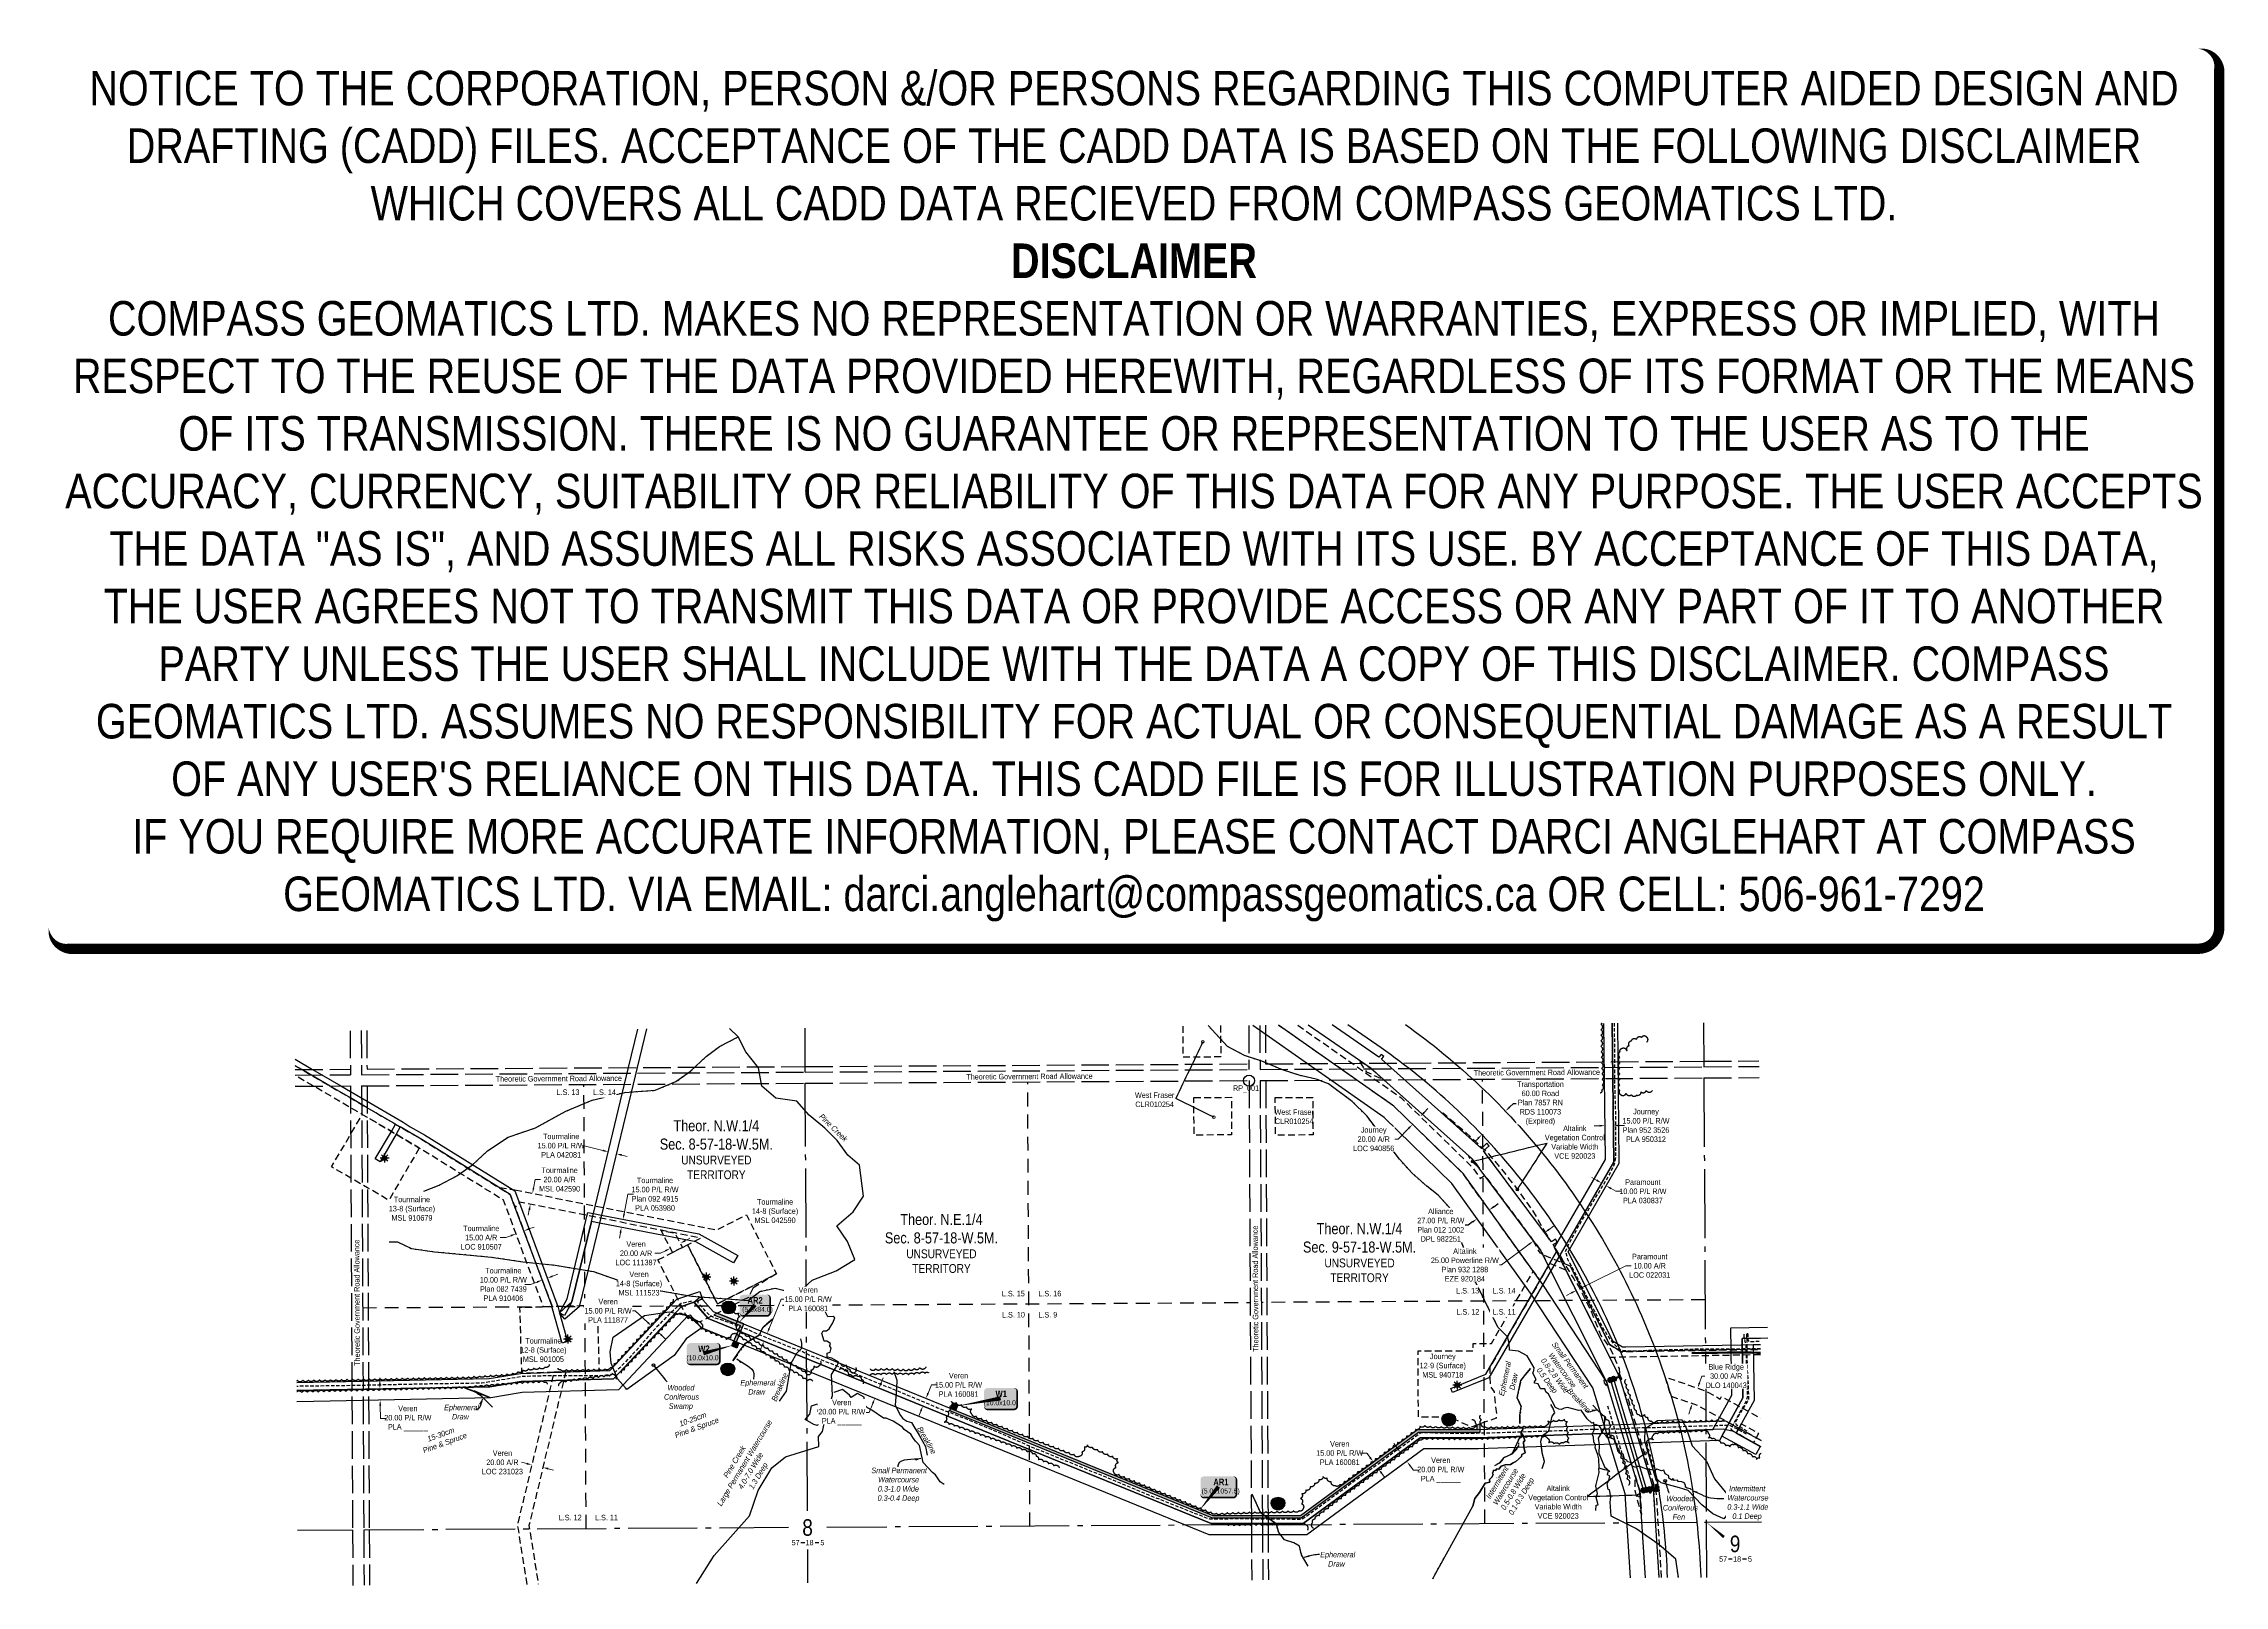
# Model space of a CAD drawing. Extents: x 522284 to 526232, y 5973691 to 5976482.
import ezdxf
from ezdxf.enums import TextEntityAlignment as Align

# ---------------------------------------------------------------- set-up
doc = ezdxf.new("R2010")
doc.units = 0
doc.header["$LTSCALE"] = 5
doc.header["$PDSIZE"] = 10
for name, pattern in [('0', [1, 1, 0]), ('foc-ACCESSROAD', [3.75, 2.5, -1.25]), ('foc-FLOWLINE', [3.75, 2.5, -1.25]), ('foc-LSD', [8, 5, -3]), ('foc-QUARTERLINE', [33, 25, -3, 2, -3]), ('foc-TOPO-ephemeral', [6.25, 3.125, -0.625, 0.625, -0.625, 0.625, -0.625]), ('foc-UNSURVEYED', [12.5, 10, -2.5]), ('foc-WHEELTRACKS', [2, 0.4, -1.6]), ('POWERLINE5', [7.8, 2.4, -0.6, 0.6, -0.6, 0.6, -0.6, 2.4]), ('UG_PIPE', [1.875, 1.25, -0.625])]:
    doc.linetypes.add(name, pattern=pattern)
doc.layers.get('Defpoints').update_dxf_attribs({"color": 9})
for name, color, linetype in [('10', 1, 'Continuous'), ('35', 37, 'Continuous'), ('9', 3, 'Continuous'), ('AS-PIPE-UG', 44, 'UG_PIPE'), ('AS-POWER', 104, 'foc-POWER'), ('AS-POWER-EXISTING', 72, 'POWERLINE5'), ('AS-POWER-EXISTING-ANC', 72, 'Continuous'), ('AS-ROADS', 254, 'Continuous'), ('C-AR', 13, 'foc-ACCESSROAD'), ('C-RW', 13, 'Continuous'), ('C-SYMBOL', 7, 'Continuous'), ('C-WS', 13, 'foc-ACCESSROAD'), ('F-AR', 190, 'foc-ACCESSROAD'), ('F-RW', 190, 'Continuous'), ('F-VCE', 190, 'foc-FLOWLINE'), ('F-WS', 190, 'foc-ACCESSROAD'), ('F-WS-S', 8, 'Continuous'), ('L-QSEC', 8, 'foc-QUARTERLINE'), ('L-ROAD-T', 7, 'Continuous'), ('L-SECLBL', 7, 'Continuous'), ('L-SECTION-LSD', 7, 'foc-LSD'), ('L-TITLEDB', 4, 'Continuous'), ('L-TITLEDB-T', 4, 'Continuous'), ('L-UNS-T', 3, 'Continuous'), ('L-USEC', 7, 'foc-UNSURVEYED'), ('P-CROSSINGS', 250, 'Continuous'), ('P-TEMP-BLOCKS', 250, 'Continuous'), ('P-TEMP-H', 41, 'Continuous'), ('P-TEMP_WORKSPACE', 46, 'Continuous'), ('T-BUSH', 110, '0'), ('T-BUSH-T', 110, 'Continuous'), ('T-CREEK', 160, 'Continuous'), ('T-DRAW', 143, 'foc-TOPO-ephemeral'), ('T-SLOPE', 48, 'Continuous'), ('T-WATER', 160, 'Continuous'), ('T-WATER-P3', 160, 'foc-WHEELTRACKS'), ('T-WATER-T', 170, 'Continuous'), ('WETLAND', 143, 'Continuous'), ('WETLAND-T', 146, 'Continuous')]:
    doc.layers.add(name, color=color, linetype=linetype)
for name, color, linetype, lineweight in [('C-AR-T', 13, 'Continuous', 9), ('C-RW-T', 13, 'Continuous', 9), ('F-AR-T', 190, 'Continuous', 9), ('F-EZE-T', 190, 'Continuous', 9), ('F-RW-T', 190, 'Continuous', 9), ('F-VCE-T', 190, 'Continuous', 9), ('F-WS-T', 190, 'Continuous', 9), ('T-TEXT', 48, 'Continuous', 18)]:
    doc.layers.add(name, color=color, linetype=linetype, lineweight=lineweight)
doc.layers.add('DISCLAIMER', color=7, linetype='Continuous', plot=False)
doc.styles.add('100L', font='ARIALN.TTF', dxfattribs={"height": 11})
doc.styles.add('175L', font='ARIALN.TTF', dxfattribs={"height": 20})
doc.styles.add('80', font='ARIALN.TTF', dxfattribs={"height": 10})
doc.styles.add('80CG', font='ARIALN.TTF', dxfattribs={"height": 10})
doc.styles.add('80L', font='ARIALN.TTF', dxfattribs={"height": 10})
doc.styles.add('BOLD', font='ARIALNB.TTF')
doc.styles.add('foc-LtypeFont', font='ARIALN.TTF', dxfattribs={"height": 7.35})
doc.styles.add('SIMPLEX', font='ARIALN.TTF')
doc.linetypes.add('foc-POWER', pattern='A,6,-1,["P",foc-LtypeFont,S=0.2,R=0,X=-0.625,Y=-0.75],-1.24,4', length=12.24)
doc.linetypes.add('foc-TOPO-flowdirection-NOLINE', pattern='A,0,[">",foc-LtypeFont,S=0.3,R=0,X=0,Y=-0.945],-20,[">",foc-LtypeFont,S=0.3,R=0,X=0,Y=-0.945],0', length=20)
doc.dimstyles.new('Compass 5 000', dxfattribs={"dimscale": 5, "dimtxt": 9, "dimasz": 2, "dimexe": 0.2, "dimexo": 0.0625, "dimgap": 0.5, "dimtad": 0, "dimtih": 1, "dimtoh": 1, "dimzin": 0, "dimdsep": 46, "dimtxsty": '80CG', "dimcen": 0.1, "dimse1": 1, "dimse2": 1, "dimclrd": 256, "dimclrt": 256, "dimaunit": 1, "dimadec": 4, "dimazin": 0, "dimtfac": 0.06, "dimtofl": 0, "dimtmove": 0, "dimatfit": 1, "dimfxl": 0.2, "dimtolj": 1, "dimtzin": 0, "dimlwd": -1, "dimarcsym": 0})

# ---------------------------------------------------------------- blocks, each defined once
blk = doc.blocks.new('L-SECLBL')
at = {"layer": '9', "color": 7}
for p, q in [((-5.1, -27.8), (-12.3, -27.8)), ((20.7, -27.8), (13.5, -27.8))]:
    blk.add_line(p, q, dxfattribs=at)
at = {"layer": '10', "color": 2, "style": 'SIMPLEX'}
blk.add_attdef('SEC', text='', height=30, dxfattribs=at).set_placement((0, 0), align=Align.MIDDLE)
at = {"layer": '10', "color": 5, "style": '80L'}
blk.add_attdef('TWP', text='', height=9.5, dxfattribs=at).set_placement((-14.4, -27.4), align=Align.MIDDLE_RIGHT)
blk.add_attdef('RGE', text='', height=9.5, dxfattribs=at).set_placement((3.6, -27.4), align=Align.MIDDLE_CENTER)
blk.add_attdef('MER', text='', height=9.5, dxfattribs=at).set_placement((23.2, -27.4), align=Align.MIDDLE_LEFT)
blk = doc.blocks.new('GAS')
h = blk.add_hatch(color=255)
h.dxf.hatch_style = 1
edge = h.paths.add_edge_path()
edge.add_arc((0, 0), 0.9, 0, 360)
for p, q in [((-0.81, 0), (-1.62, 0)), ((-0.57, 0.57), (-1.14, 1.14)), ((0, 0.81), (0, 1.62)), ((0.57, 0.57), (1.14, 1.14)), ((1.62, 0), (0.81, 0)), ((-0.57, -0.57), (-1.14, -1.14)), ((0, -0.81), (0, -1.62)), ((1.14, -1.14), (0.57, -0.57))]:
    blk.add_line(p, q)
blk.add_circle((0, 0), 0.8)
blk = doc.blocks.new('*D374')
at = {"layer": 'Defpoints', "color": 0, "transparency": 16777216}
for p in [(523139.3, 5974327.7), (523140.1, 5974325.4), (523154.2, 5974330.6)]:
    blk.add_point(p, dxfattribs=at)
at = {"layer": 'F-AR-T', "transparency": 16777216}
for p, q in [((523120.5, 5974320.7), (523110.5, 5974320.7)), ((523129.9, 5974324.2), (523120.5, 5974320.7)), ((523162.7, 5974336.4), (523172.1, 5974339.9))]:
    blk.add_line(p, q, dxfattribs=at)
for points in [[(523129.3, 5974325.7), (523130.5, 5974322.6), (523139.3, 5974327.7)], [(523162.1, 5974338), (523163.3, 5974334.9), (523153.3, 5974332.9)]]:
    blk.add_solid(points, dxfattribs=at)
at = {"layer": 'F-AR-T', "transparency": 16777216, "insert": (523076.2, 5974320.7), "char_height": 10, "attachment_point": 5, "style": '80CG'}
blk.add_mtext('\\A1;Tourmaline\\P15.00 A/R\\PLOC 910507', dxfattribs=at)
blk = doc.blocks.new('*D375')
at = {"layer": 'Defpoints', "color": 0, "transparency": 16777216}
for p in [(523184.5, 5974249.7), (523186.7, 5974243.8), (523193.8, 5974253.2)]:
    blk.add_point(p, dxfattribs=at)
at = {"layer": 'F-RW-T', "transparency": 16777216}
for p, q in [((523165.4, 5974235.9), (523155.4, 5974235.9)), ((523177.3, 5974240.3), (523165.4, 5974235.9)), ((523205.4, 5974250.8), (523214.8, 5974254.3))]:
    blk.add_line(p, q, dxfattribs=at)
for points in [[(523176.7, 5974241.9), (523177.9, 5974238.7), (523186.7, 5974243.8)], [(523204.8, 5974252.4), (523206, 5974249.3), (523196, 5974247.3)]]:
    blk.add_solid(points, dxfattribs=at)
at = {"layer": 'F-RW-T', "transparency": 16777216, "insert": (523116.3, 5974235.9), "char_height": 10, "attachment_point": 5, "style": '80CG'}
blk.add_mtext('\\A1;Tourmaline\\P10.00 P/L R/W\\PPlan 082 7439\\PPLA 910406', dxfattribs=at)
blk = doc.blocks.new('*D376')
at = {"layer": 'C-RW-T', "transparency": 16777216}
for p, q in [((523355, 5974188.2), (523345, 5974188.2)), ((523377.7, 5974167.1), (523355, 5974188.2)), ((523403.4, 5974143.3), (523410.7, 5974136.5))]:
    blk.add_line(p, q, dxfattribs=at)
for points in [[(523378.8, 5974168.4), (523376.6, 5974165.9), (523385, 5974160.3)], [(523404.5, 5974144.5), (523402.3, 5974142.1), (523396.1, 5974150.1)]]:
    blk.add_solid(points, dxfattribs=at)
at = {"layer": 'Defpoints', "color": 0, "transparency": 16777216}
for p in [(523396.1, 5974150.1), (523365.7, 5974139.6), (523376.8, 5974129.3)]:
    blk.add_point(p, dxfattribs=at)
at = {"layer": 'C-RW-T', "transparency": 16777216, "insert": (523305.9, 5974188.2), "char_height": 10, "attachment_point": 5, "style": '80CG', "bg_fill": 3, "box_fill_scale": 1.1, "bg_fill_color": 256, "bg_fill_true_color": 13158600, "bg_fill_transparency": 0}
blk.add_mtext('\\A1;Veren\\P15.00 P/L R/W\\PPLA 111877', dxfattribs=at)
blk = doc.blocks.new('*D377')
at = {"layer": 'C-RW-T', "transparency": 16777216}
for p, q in [((523885.2, 5974039.1), (523891.3, 5974054.1)), ((523891.3, 5974054.1), (523901.3, 5974054.1)), ((523872, 5974006.6), (523868.3, 5973997.4))]:
    blk.add_line(p, q, dxfattribs=at)
for points in [[(523883.7, 5974039.7), (523886.8, 5974038.4), (523881.5, 5974029.8)], [(523870.5, 5974007.3), (523873.6, 5974006), (523875.8, 5974015.9)]]:
    blk.add_solid(points, dxfattribs=at)
at = {"layer": 'Defpoints', "color": 0, "transparency": 16777216}
for p in [(523852.7, 5974041.5), (523881.5, 5974029.8), (523847, 5974027.6)]:
    blk.add_point(p, dxfattribs=at)
at = {"layer": 'C-RW-T', "transparency": 16777216, "insert": (523940.4, 5974054.1), "char_height": 10, "attachment_point": 5, "style": '80CG'}
blk.add_mtext('\\A1;Veren\\P15.00 P/L R/W\\PPLA 160081', dxfattribs=at)
blk = doc.blocks.new('*D378')
at = {"layer": 'C-RW-T', "transparency": 16777216}
for p, q in [((523597.7, 5974156.4), (523619.2, 5974209.2)), ((523619.2, 5974209.2), (523629.2, 5974209.2)), ((523584.5, 5974124), (523580.7, 5974114.8))]:
    blk.add_line(p, q, dxfattribs=at)
for points in [[(523596.1, 5974157.1), (523599.2, 5974155.8), (523593.9, 5974147.2)], [(523583, 5974124.6), (523586, 5974123.4), (523588.3, 5974133.3)]]:
    blk.add_solid(points, dxfattribs=at)
at = {"layer": 'Defpoints', "color": 0, "transparency": 16777216}
for p in [(523588.3, 5974133.3), (523593.1, 5974131.3), (523598.8, 5974145.2)]:
    blk.add_point(p, dxfattribs=at)
at = {"layer": 'C-RW-T', "transparency": 16777216, "insert": (523668.2, 5974209.2), "char_height": 10, "attachment_point": 5, "style": '80CG', "bg_fill": 3, "box_fill_scale": 1.1, "bg_fill_color": 256, "bg_fill_true_color": 13158600, "bg_fill_transparency": 0}
blk.add_mtext('\\A1;Veren\\P15.00 P/L R/W\\PPLA 160081', dxfattribs=at)
blk = doc.blocks.new('*D379')
at = {"layer": 'C-RW-T', "transparency": 16777216}
for p, q in [((524679.6, 5973930.7), (524669.6, 5973930.7)), ((524685.5, 5973922.7), (524679.6, 5973930.7)), ((524706.2, 5973894.4), (524712.1, 5973886.4))]:
    blk.add_line(p, q, dxfattribs=at)
for points in [[(524686.8, 5973923.7), (524684.1, 5973921.7), (524691.4, 5973914.6)], [(524707.5, 5973895.4), (524704.8, 5973893.5), (524700.2, 5973902.5)]]:
    blk.add_solid(points, dxfattribs=at)
at = {"layer": 'Defpoints', "color": 0, "transparency": 16777216}
for p in [(524664.8, 5973895.1), (524673.6, 5973883), (524700.2, 5973902.5)]:
    blk.add_point(p, dxfattribs=at)
at = {"layer": 'C-RW-T', "transparency": 16777216, "insert": (524630.5, 5973930.7), "char_height": 10, "attachment_point": 5, "style": '80CG'}
blk.add_mtext('\\A1;Veren\\P15.00 P/L R/W\\PPLA 160081', dxfattribs=at)
blk = doc.blocks.new('*D380')
at = {"layer": 'Defpoints', "color": 0, "transparency": 16777216}
for p in [(523320.8, 5974472.5), (523296.4, 5974435.7), (523311, 5974432.1)]:
    blk.add_point(p, dxfattribs=at)
at = {"layer": 'F-RW-T', "transparency": 16777216}
for p, q in [((523296.5, 5974478.4), (523260, 5974487.2)), ((523330.5, 5974470.2), (523340.2, 5974467.8))]:
    blk.add_line(p, q, dxfattribs=at)
for points in [[(523296.9, 5974480), (523296.1, 5974476.8), (523306.2, 5974476.1)], [(523330.9, 5974471.8), (523330.1, 5974468.6), (523320.8, 5974472.5)]]:
    blk.add_solid(points, dxfattribs=at)
at = {"layer": 'F-RW-T', "transparency": 16777216, "insert": (523220.9, 5974487.2), "char_height": 10, "attachment_point": 5, "style": '80CG'}
blk.add_mtext('\\A1;Tourmaline\\P15.00 P/L R/W\\PPLA 042081', dxfattribs=at)
blk = doc.blocks.new('*D381')
at = {"layer": 'Defpoints', "color": 0, "transparency": 16777216}
for p in [(523333, 5974354), (523379.2, 5974345.1), (523376.3, 5974330.4)]:
    blk.add_point(p, dxfattribs=at)
at = {"layer": 'F-RW-T', "transparency": 16777216}
for p, q in [((523334.9, 5974363.9), (523341.8, 5974399.3)), ((523341.8, 5974399.3), (523351.8, 5974399.3)), ((523328.2, 5974329.5), (523326.3, 5974319.7))]:
    blk.add_line(p, q, dxfattribs=at)
for points in [[(523333.3, 5974364.2), (523336.5, 5974363.5), (523333, 5974354)], [(523326.6, 5974329.8), (523329.9, 5974329.2), (523330.1, 5974339.3)]]:
    blk.add_solid(points, dxfattribs=at)
at = {"layer": 'F-RW-T', "transparency": 16777216, "insert": (523390.9, 5974399.3), "char_height": 10, "attachment_point": 5, "style": '80CG'}
blk.add_mtext('\\A1;Tourmaline\\P15.00 P/L R/W\\PPlan 092 4915\\PPLA 053980', dxfattribs=at)
blk = doc.blocks.new('*D382')
at = {"layer": 'Defpoints', "color": 0, "transparency": 16777216}
for p in [(523169, 5974400.6), (523212.6, 5974392.1), (523208.7, 5974372.4)]:
    blk.add_point(p, dxfattribs=at)
at = {"layer": 'F-AR-T', "transparency": 16777216}
for p, q in [((523170.9, 5974410.4), (523173.8, 5974425.8)), ((523173.8, 5974425.8), (523183.8, 5974425.8)), ((523163.2, 5974371), (523161.3, 5974361.2))]:
    blk.add_line(p, q, dxfattribs=at)
for points in [[(523169.2, 5974410.7), (523172.5, 5974410.1), (523169, 5974400.6)], [(523161.6, 5974371.3), (523164.9, 5974370.7), (523165.1, 5974380.8)]]:
    blk.add_solid(points, dxfattribs=at)
at = {"layer": 'F-AR-T', "transparency": 16777216, "insert": (523218.1, 5974425.8), "char_height": 10, "attachment_point": 5, "style": '80CG'}
blk.add_mtext('\\A1;Tourmaline\\P20.00 A/R\\PMSL 042590', dxfattribs=at)
blk = doc.blocks.new('*D383')
at = {"layer": 'C-AR-T', "transparency": 16777216}
for p, q in [((523445.3, 5974315.1), (523454.2, 5974319.7)), ((523400.8, 5974292.3), (523390.8, 5974292.3)), ((523409.7, 5974296.9), (523400.8, 5974292.3))]:
    blk.add_line(p, q, dxfattribs=at)
for points in [[(523444.6, 5974316.6), (523446.1, 5974313.6), (523436.4, 5974310.5)], [(523409, 5974298.3), (523410.5, 5974295.4), (523418.6, 5974301.4)]]:
    blk.add_solid(points, dxfattribs=at)
at = {"layer": 'Defpoints', "color": 0, "transparency": 16777216}
for p in [(523436.5, 5974310.5), (523418.6, 5974301.4), (523418.7, 5974301.4)]:
    blk.add_point(p, dxfattribs=at)
at = {"layer": 'C-AR-T', "transparency": 16777216, "insert": (523356.5, 5974292.3), "char_height": 10, "attachment_point": 5, "style": '80CG'}
blk.add_mtext('\\A1;Veren\\P20.00 A/R\\PLOC 111387', dxfattribs=at)
blk = doc.blocks.new('*D384')
at = {"layer": 'C-AR-T', "transparency": 16777216}
for p, q in [((523158.7, 5973911.5), (523148.9, 5973913.9)), ((523197.6, 5973902.2), (523207.3, 5973899.9))]:
    blk.add_line(p, q, dxfattribs=at)
for points in [[(523159.1, 5973913.2), (523158.3, 5973909.9), (523168.4, 5973909.2)], [(523198, 5973903.9), (523197.2, 5973900.6), (523187.9, 5973904.6)]]:
    blk.add_solid(points, dxfattribs=at)
at = {"layer": 'Defpoints', "color": 0, "transparency": 16777216}
for p in [(523183.3, 5973971.5), (523202.8, 5973966.9), (523168.4, 5973909.2)]:
    blk.add_point(p, dxfattribs=at)
at = {"layer": 'C-AR-T', "transparency": 16777216, "insert": (523114.6, 5973913.9), "char_height": 10, "attachment_point": 5, "style": '80CG'}
blk.add_mtext('\\A1;Veren\\P20.00 A/R\\PLOC 231023', dxfattribs=at)
blk = doc.blocks.new('*D385')
at = {"layer": 'Defpoints', "color": 0, "transparency": 16777216}
for p in [(525109, 5974427.6), (525113, 5974414.6), (525117.7, 5974422.6)]:
    blk.add_point(p, dxfattribs=at)
at = {"layer": 'F-RW-T', "transparency": 16777216}
for p, q in [((525095.7, 5974424.6), (525087.1, 5974429.6)), ((525121.7, 5974409.6), (525130.3, 5974404.5)), ((525130.3, 5974404.5), (525140.3, 5974404.5))]:
    blk.add_line(p, q, dxfattribs=at)
for points in [[(525096.6, 5974426), (525094.9, 5974423.1), (525104.4, 5974419.6)], [(525122.5, 5974411), (525120.9, 5974408.1), (525113, 5974414.6)]]:
    blk.add_solid(points, dxfattribs=at)
at = {"layer": 'F-RW-T', "transparency": 16777216, "insert": (525179.4, 5974404.5), "char_height": 10, "attachment_point": 5, "style": '80CG'}
blk.add_mtext('\\A1;Paramount\\P10.00 P/L R/W\\PPLA 030837', dxfattribs=at)
blk = doc.blocks.new('*D386')
at = {"layer": 'Defpoints', "color": 0, "transparency": 16777216}
for p in [(525067.7, 5974229.4), (525068.9, 5974227), (525060.1, 5974222.6)]:
    blk.add_point(p, dxfattribs=at)
at = {"layer": 'F-AR-T', "transparency": 16777216}
for p, q in [((525076.6, 5974233.9), (525148.3, 5974269.7)), ((525148.3, 5974269.7), (525158.3, 5974269.7)), ((525049.9, 5974220.6), (525041, 5974216.1))]:
    blk.add_line(p, q, dxfattribs=at)
for points in [[(525075.9, 5974235.4), (525077.4, 5974232.4), (525067.7, 5974229.4)], [(525049.2, 5974222.1), (525050.6, 5974219.1), (525058.9, 5974225)]]:
    blk.add_solid(points, dxfattribs=at)
at = {"layer": 'F-AR-T', "transparency": 16777216, "insert": (525191.8, 5974269.7), "char_height": 10, "attachment_point": 5, "style": '80CG'}
blk.add_mtext('\\A1;Paramount\\P10.00 A/R\\PLOC 022031', dxfattribs=at)
blk = doc.blocks.new('*D388')
at = {"layer": 'Defpoints', "color": 0, "transparency": 16777216}
for p in [(524879.2, 5974354.9), (524911.5, 5974356.3), (524889.5, 5974340.6)]:
    blk.add_point(p, dxfattribs=at)
at = {"layer": 'F-RW', "transparency": 16777216}
for p, q in [((524871.1, 5974349.1), (524863, 5974343.2)), ((524909.3, 5974376.5), (524917.4, 5974382.3)), ((524863, 5974343.2), (524853, 5974343.2))]:
    blk.add_line(p, q, dxfattribs=at)
for points in [[(524870.2, 5974350.4), (524872.1, 5974347.7), (524879.2, 5974354.9)], [(524908.3, 5974377.8), (524910.3, 5974375.1), (524901.2, 5974370.6)]]:
    blk.add_solid(points, dxfattribs=at)
at = {"layer": 'F-RW', "transparency": 16777216, "insert": (524813.5, 5974343.2), "char_height": 10, "attachment_point": 5, "style": '80CG', "bg_fill": 3, "box_fill_scale": 1.1, "bg_fill_color": 256, "bg_fill_true_color": 13158600, "bg_fill_transparency": 0}
blk.add_mtext('\\A1;Alliance\\P27.00 P/L R/W\\PPlan 012 1002\\PDPL 982251', dxfattribs=at)
blk = doc.blocks.new('*D389')
at = {"layer": 'Defpoints', "color": 0, "transparency": 16777216}
for p in [(524919.8, 5974560.6), (524930.7, 5974549.6), (524877.2, 5974518.3)]:
    blk.add_point(p, dxfattribs=at)
at = {"layer": 'L-TITLEDB-T', "transparency": 16777216}
for p, q in [((524937.8, 5974556.7), (524944.9, 5974563.7)), ((524944.9, 5974563.7), (524954.9, 5974563.7)), ((524881, 5974500.3), (524873.9, 5974493.2))]:
    blk.add_line(p, q, dxfattribs=at)
for points in [[(524936.6, 5974557.8), (524939, 5974555.5), (524930.7, 5974549.6)], [(524879.8, 5974501.5), (524882.1, 5974499.1), (524888, 5974507.3)]]:
    blk.add_solid(points, dxfattribs=at)
at = {"layer": 'L-TITLEDB-T', "transparency": 16777216, "insert": (524993.8, 5974563.7), "char_height": 10, "attachment_point": 5, "style": '80CG', "bg_fill": 3, "box_fill_scale": 1.1, "bg_fill_color": 256, "bg_fill_true_color": 13158600, "bg_fill_transparency": 0}
blk.add_mtext('\\A1;Transportation\\P60.00 Road\\PPlan 7857 RN\\PRDS 110073\\P(Expired)', dxfattribs=at)
blk = doc.blocks.new('*D390')
at = {"layer": 'Defpoints', "color": 0, "transparency": 16777216}
for p in [(524988.3, 5974347.3), (524968.2, 5974332.4), (524981.5, 5974314.7)]:
    blk.add_point(p, dxfattribs=at)
at = {"layer": 'F-EZE-T', "transparency": 16777216}
for p, q in [((524973.4, 5974308.7), (524923.2, 5974271.2)), ((525009.5, 5974335.6), (525017.5, 5974341.6)), ((524923.2, 5974271.2), (524913.2, 5974271.2))]:
    blk.add_line(p, q, dxfattribs=at)
for points in [[(524972.4, 5974310), (524974.4, 5974307.4), (524981.5, 5974314.7)], [(525008.5, 5974336.9), (525010.5, 5974334.3), (525001.5, 5974329.6)]]:
    blk.add_solid(points, dxfattribs=at)
at = {"layer": 'F-EZE-T', "transparency": 16777216, "insert": (524857.1, 5974271.2), "char_height": 10, "attachment_point": 5, "style": '80CG', "bg_fill": 3, "box_fill_scale": 1.1, "bg_fill_color": 256, "bg_fill_true_color": 13158600, "bg_fill_transparency": 0}
blk.add_mtext('\\A1;Altalink\\P25.00 Powerline R/W\\PPlan 932 1288\\PEZE 920184', dxfattribs=at)
blk = doc.blocks.new('*D391')
at = {"layer": 'Defpoints', "color": 0, "transparency": 16777216}
for p in [(524762.3, 5974525.7), (524762.6, 5974525.4), (524776.6, 5974539.7)]:
    blk.add_point(p, dxfattribs=at)
at = {"layer": 'F-AR-T', "transparency": 16777216}
for p, q in [((524783.3, 5974547.2), (524790.2, 5974554.3)), ((524755.3, 5974518.5), (524736.3, 5974498.9)), ((524736.3, 5974498.9), (524726.3, 5974498.9))]:
    blk.add_line(p, q, dxfattribs=at)
for points in [[(524782.1, 5974548.3), (524784.5, 5974546), (524776.3, 5974540)], [(524754.1, 5974519.7), (524756.5, 5974517.3), (524762.3, 5974525.7)]]:
    blk.add_solid(points, dxfattribs=at)
at = {"layer": 'F-AR-T', "transparency": 16777216, "insert": (524692, 5974498.9), "char_height": 10, "attachment_point": 5, "style": '80CG', "bg_fill": 3, "box_fill_scale": 1.1, "bg_fill_color": 256, "bg_fill_true_color": 13158600, "bg_fill_transparency": 0}
blk.add_mtext('\\A1;Journey\\P20.00 A/R\\PLOC 940856', dxfattribs=at)
blk = doc.blocks.new('*D392')
at = {"layer": 'Defpoints', "color": 0, "transparency": 16777216}
for p in [(525110.4, 5974574.2), (525125.4, 5974574.3), (525125.9, 5974523.6)]:
    blk.add_point(p, dxfattribs=at)
at = {"layer": 'F-RW-T', "transparency": 16777216}
for p, q in [((525100.9, 5974523.3), (525090.9, 5974523.2)), ((525135.9, 5974523.7), (525145.9, 5974523.8))]:
    blk.add_line(p, q, dxfattribs=at)
for points in [[(525100.9, 5974525), (525101, 5974521.6), (525110.9, 5974523.4)], [(525135.9, 5974525.3), (525135.9, 5974522), (525125.9, 5974523.6)]]:
    blk.add_solid(points, dxfattribs=at)
at = {"layer": 'F-RW-T', "transparency": 16777216, "insert": (525185, 5974523.8), "char_height": 10, "attachment_point": 5, "style": '80CG'}
blk.add_mtext('\\A1;Journey\\P15.00 P/L R/W\\PPlan 952 3526\\PPLA 950312', dxfattribs=at)
blk = doc.blocks.new('POWERPOLE')
h = blk.add_hatch(color=255)
edge = h.paths.add_edge_path()
edge.add_arc((0, 0), 0.96, 0, 360)
at = {"linetype": 'Continuous'}
for p, q in [((0.68, -0.68), (-0.68, 0.68)), ((-0.68, -0.68), (0.68, 0.68))]:
    blk.add_line(p, q, dxfattribs=at)
blk.add_circle((0, 0), 0.96, dxfattribs=at)
blk = doc.blocks.new('*U397')
h = blk.add_hatch(color=255)
h.dxf.hatch_style = 1
edge = h.paths.add_edge_path()
edge.add_arc((-0.58, 0.19), 0.2, 71.53541, 251.53541, ccw=False)
edge.add_line((-0.52, 0.38), (-0.13, 0.25))
edge.add_line((-0.13, 0.25), (-0.25, -0.13))
edge.add_line((-0.25, -0.13), (-0.64, 0))
h = blk.add_hatch(color=255)
h.dxf.hatch_style = 1
edge = h.paths.add_edge_path()
edge.add_arc((-0.35, -1.04), 0.2, 161.53541, 341.53541, ccw=False)
edge.add_line((-0.54, -0.98), (-0.13, 0.25))
edge.add_line((-0.13, 0.25), (0.16, 1.11))
edge.add_arc((0.35, 1.04), 0.2, -18.46459, 161.53541, ccw=False)
edge.add_line((0.54, 0.98), (-0.16, -1.11))
at = {"color": 255, "flags": 128}
blk.add_lwpolyline([(-0.64, 0, -1), (-0.52, 0.38), (-0.13, 0.25), (-0.25, -0.13)], format="xyb", close=True, dxfattribs=at)
at = {"color": 72, "const_width": 0.1, "flags": 128}
for points in [[(-0.58, 0.19), (0, 0)], [(-0.35, -1.04), (0.35, 1.04)]]:
    blk.add_lwpolyline(points, dxfattribs=at)
at = {"color": 255}
blk.add_lwpolyline([(-0.16, -1.11, -1), (-0.54, -0.98), (-0.13, 0.25), (0.16, 1.11, -1), (0.54, 0.98)], format="xyb", close=True, dxfattribs=at)
blk = doc.blocks.new('*U398')
h = blk.add_hatch(color=255)
h.dxf.hatch_style = 1
edge = h.paths.add_edge_path()
edge.add_arc((-1.45, -0.41), 0.2, 105.58515, 285.58515, ccw=False)
edge.add_line((-1.51, -0.21), (-0.25, 0.14))
edge.add_line((-0.25, 0.14), (-0.14, -0.25))
edge.add_line((-0.14, -0.25), (-1.4, -0.6))
h = blk.add_hatch(color=255)
h.dxf.hatch_style = 1
edge = h.paths.add_edge_path()
edge.add_arc((0.3, -1.06), 0.2, -164.41485, 15.58515, ccw=False)
edge.add_line((0.1, -1.11), (-0.25, 0.14))
edge.add_line((-0.25, 0.14), (-0.49, 1.01))
edge.add_arc((-0.3, 1.06), 0.2, 15.58515, 195.58515, ccw=False)
edge.add_line((-0.1, 1.11), (0.49, -1.01))
at = {"color": 255, "flags": 128}
blk.add_lwpolyline([(-1.4, -0.6, -1), (-1.51, -0.21), (-0.25, 0.14), (-0.14, -0.25)], format="xyb", close=True, dxfattribs=at)
at = {"color": 72, "const_width": 0.1, "flags": 128}
for points in [[(-1.45, -0.41), (0, 0)], [(0.3, -1.06), (-0.3, 1.06)]]:
    blk.add_lwpolyline(points, dxfattribs=at)
at = {"color": 255}
blk.add_lwpolyline([(0.49, -1.01, -1), (0.1, -1.11), (-0.25, 0.14), (-0.49, 1.01, -1), (-0.1, 1.11)], format="xyb", close=True, dxfattribs=at)
blk = doc.blocks.new('*U399')
h = blk.add_hatch(color=255)
h.dxf.hatch_style = 1
edge = h.paths.add_edge_path()
edge.add_arc((-2.51, -0.43), 0.2, 99.81674, 279.81674, ccw=False)
edge.add_line((-2.54, -0.24), (-0.23, 0.16))
edge.add_line((-0.23, 0.16), (-0.16, -0.23))
edge.add_line((-0.16, -0.23), (-2.47, -0.63))
h = blk.add_hatch(color=255)
h.dxf.hatch_style = 1
edge = h.paths.add_edge_path()
edge.add_arc((0.19, -1.08), 0.2, -170.18326, 9.81674, ccw=False)
edge.add_line((-0.01, -1.12), (-0.23, 0.16))
edge.add_line((-0.23, 0.16), (-0.38, 1.05))
edge.add_arc((-0.19, 1.08), 0.2, 9.81674, 189.81674, ccw=False)
edge.add_line((0.01, 1.12), (0.38, -1.05))
at = {"color": 255, "flags": 128}
blk.add_lwpolyline([(-2.47, -0.63, -1), (-2.54, -0.24), (-0.23, 0.16), (-0.16, -0.23)], format="xyb", close=True, dxfattribs=at)
at = {"color": 72, "const_width": 0.1, "flags": 128}
for points in [[(-2.51, -0.43), (0, 0)], [(0.19, -1.08), (-0.19, 1.08)]]:
    blk.add_lwpolyline(points, dxfattribs=at)
at = {"color": 255}
blk.add_lwpolyline([(0.38, -1.05, -1), (-0.01, -1.12), (-0.23, 0.16), (-0.38, 1.05, -1), (0.01, 1.12)], format="xyb", close=True, dxfattribs=at)
blk = doc.blocks.new('*U400')
h = blk.add_hatch(color=255)
h.dxf.hatch_style = 1
edge = h.paths.add_edge_path()
edge.add_arc((-3.02, -0.53), 0.2, 99.95179, 279.95179, ccw=False)
edge.add_line((-3.05, -0.33), (-0.23, 0.16))
edge.add_line((-0.23, 0.16), (-0.16, -0.23))
edge.add_line((-0.16, -0.23), (-2.98, -0.73))
h = blk.add_hatch(color=255)
h.dxf.hatch_style = 1
edge = h.paths.add_edge_path()
edge.add_arc((0.19, -1.08), 0.2, -170.04821, 9.95179, ccw=False)
edge.add_line((-0.01, -1.12), (-0.23, 0.16))
edge.add_line((-0.23, 0.16), (-0.39, 1.05))
edge.add_arc((-0.19, 1.08), 0.2, 9.95179, 189.95179, ccw=False)
edge.add_line((0.01, 1.12), (0.39, -1.05))
at = {"color": 255, "flags": 128}
blk.add_lwpolyline([(-2.98, -0.73, -1), (-3.05, -0.33), (-0.23, 0.16), (-0.16, -0.23)], format="xyb", close=True, dxfattribs=at)
at = {"color": 72, "const_width": 0.1, "flags": 128}
for points in [[(-3.02, -0.53), (0, 0)], [(0.19, -1.08), (-0.19, 1.08)]]:
    blk.add_lwpolyline(points, dxfattribs=at)
at = {"color": 255}
blk.add_lwpolyline([(0.39, -1.05, -1), (-0.01, -1.12), (-0.23, 0.16), (-0.39, 1.05, -1), (0.01, 1.12)], format="xyb", close=True, dxfattribs=at)
blk = doc.blocks.new('*U401')
h = blk.add_hatch(color=255)
h.dxf.hatch_style = 1
edge = h.paths.add_edge_path()
edge.add_arc((-2.21, -0.91), 0.2, 112.32468, 292.32468, ccw=False)
edge.add_line((-2.28, -0.72), (-0.26, 0.11))
edge.add_line((-0.26, 0.11), (-0.11, -0.26))
edge.add_line((-0.11, -0.26), (-2.13, -1.09))
h = blk.add_hatch(color=255)
h.dxf.hatch_style = 1
edge = h.paths.add_edge_path()
edge.add_arc((0.42, -1.02), 0.2, -157.67532, 22.32468, ccw=False)
edge.add_line((0.23, -1.09), (-0.26, 0.11))
edge.add_line((-0.26, 0.11), (-0.6, 0.94))
edge.add_arc((-0.42, 1.02), 0.2, 22.32468, 202.32468, ccw=False)
edge.add_line((-0.23, 1.09), (0.6, -0.94))
at = {"color": 255, "flags": 128}
blk.add_lwpolyline([(-2.13, -1.09, -1), (-2.28, -0.72), (-0.26, 0.11), (-0.11, -0.26)], format="xyb", close=True, dxfattribs=at)
at = {"color": 72, "const_width": 0.1, "flags": 128}
for points in [[(-2.21, -0.91), (0, 0)], [(0.42, -1.02), (-0.42, 1.02)]]:
    blk.add_lwpolyline(points, dxfattribs=at)
at = {"color": 255}
blk.add_lwpolyline([(0.6, -0.94, -1), (0.23, -1.09), (-0.26, 0.11), (-0.6, 0.94, -1), (-0.23, 1.09)], format="xyb", close=True, dxfattribs=at)
blk = doc.blocks.new('*U433')
at = {"true_color": 0xff8aff}
h = blk.add_hatch(color=211, dxfattribs=at)
edge = h.paths.add_edge_path()
edge.add_line((-24, -20), (24, -20))
edge.add_arc((24, -14), 6, 270, 360)
edge.add_line((30, -14), (30, 12.5))
edge.add_arc((24, 12.5), 6, 0, 90)
edge.add_line((24, 18.5), (-24, 18.5))
edge.add_arc((-24, 12.5), 6, 90, 180)
edge.add_line((-30, 12.5), (-30, -14))
edge.add_arc((-24, -14), 6, 180, 270)
at = {"color": 250, "flags": 128}
blk.add_lwpolyline([(-24, -20, 3, 3, 0), (24, -20, 3, 3, 0.414214), (30, -14, 3, 3, 0), (30, 12.5, 3, 0, 0.414214), (24, 18.5, 0, 0, 0), (-24, 18.5, 0, 0, 0.414214), (-30, 12.5, 0, 0, 0), (-30, -14, 0, 3, 0.414214)], format="xyseb", close=True, dxfattribs=at)
at = {"flags": 128}
blk.add_lwpolyline([(54.8, 15.1, 0, 7.5, 0), (0, 0, 0, 0, 0)], format="xyseb", dxfattribs=at)
at = {"color": 250}
for tag, p, height, style in [('TEMP_AREA_W1_001', (-9.2, 2.2), 12, 'BOLD'), ('ENTER_TEXT_001', (-30.7, -12.5), 9, '80')]:
    blk.add_attdef(tag, p, '', height=height, dxfattribs=dict(at, style=style))
blk = doc.blocks.new('*U480')
at = {"true_color": 0xff8aff}
h = blk.add_hatch(color=211, dxfattribs=at)
edge = h.paths.add_edge_path()
edge.add_line((-24, -20), (24, -20))
edge.add_arc((24, -14), 6, 270, 360)
edge.add_line((30, -14), (30, 12.5))
edge.add_arc((24, 12.5), 6, 0, 90)
edge.add_line((24, 18.5), (-24, 18.5))
edge.add_arc((-24, 12.5), 6, 90, 180)
edge.add_line((-30, 12.5), (-30, -14))
edge.add_arc((-24, -14), 6, 180, 270)
at = {"flags": 128}
blk.add_lwpolyline([(-80.8, -14.3, 0, 7.5, 0), (0, 0, 0, 0, 0)], format="xyseb", dxfattribs=at)
at = {"color": 250, "flags": 128}
blk.add_lwpolyline([(-24, -20, 3, 3, 0), (24, -20, 3, 3, 0.414214), (30, -14, 3, 3, 0), (30, 12.5, 3, 0, 0.414214), (24, 18.5, 0, 0, 0), (-24, 18.5, 0, 0, 0.414214), (-30, 12.5, 0, 0, 0), (-30, -14, 0, 3, 0.414214)], format="xyseb", close=True, dxfattribs=at)
at = {"color": 250}
for tag, p, height, style in [('TEMP_AREA_W1_001', (-9.2, 2.2), 12, 'BOLD'), ('ENTER_TEXT_001', (-30.7, -12.5), 9, '80')]:
    blk.add_attdef(tag, p, '', height=height, dxfattribs=dict(at, style=style))
blk = doc.blocks.new('*D488')
at = {"layer": 'Defpoints', "color": 0, "transparency": 16777216}
for p in [(525274.4, 5974049.7), (525264.7, 5974021.3)]:
    blk.add_point(p, dxfattribs=at)
at = {"layer": 'F-AR-T', "transparency": 16777216}
for p, q in [((525281.8, 5974057.8), (525285.9, 5974070)), ((525285.9, 5974070), (525295.9, 5974070)), ((525265.6, 5974010.5), (525262.3, 5974001))]:
    blk.add_line(p, q, dxfattribs=at)
for points in [[(525280.2, 5974058.3), (525283.3, 5974057.2), (525278.5, 5974048.3)], [(525264, 5974011), (525267.2, 5974009.9), (525268.8, 5974019.9)]]:
    blk.add_solid(points, dxfattribs=at)
at = {"layer": 'F-AR-T', "transparency": 16777216, "insert": (525330.2, 5974070), "char_height": 10, "attachment_point": 5, "style": '80CG', "bg_fill": 3, "box_fill_scale": 1.1, "bg_fill_color": 256, "bg_fill_true_color": 13158600, "bg_fill_transparency": 0}
blk.add_mtext('\\A1;Blue Ridge\\P30.00 A/R\\PDLO 140043', dxfattribs=at)
at = {"layer": 'Defpoints', "color": 0, "transparency": 16777216}
blk.add_point((525278.5, 5974048.3), dxfattribs=at)
blk = doc.blocks.new('*U489')
at = {"true_color": 0xff8aff}
h = blk.add_hatch(color=211, dxfattribs=at)
edge = h.paths.add_edge_path()
edge.add_line((-21.5, -20), (21.5, -20))
edge.add_arc((21.5, -14), 6, 270, 360)
edge.add_line((27.5, -14), (27.5, 12.5))
edge.add_arc((21.5, 12.5), 6, 0, 90)
edge.add_line((21.5, 18.5), (-21.5, 18.5))
edge.add_arc((-21.5, 12.5), 6, 90, 180)
edge.add_line((-27.5, 12.5), (-27.5, -14))
edge.add_arc((-21.5, -14), 6, 180, 270)
at = {"flags": 128}
blk.add_lwpolyline([(-29.8, -32.9, 0, 7.5, 0), (0, 0, 0, 0, 0)], format="xyseb", dxfattribs=at)
at = {"color": 250, "flags": 128}
blk.add_lwpolyline([(-21.5, -20, 3, 3, 0), (21.5, -20, 3, 3, 0.414214), (27.5, -14, 3, 3, 0), (27.5, 12.5, 3, 0, 0.414214), (21.5, 18.5, 0, 0, 0), (-21.5, 18.5, 0, 0, 0.414214), (-27.5, 12.5, 0, 0, 0), (-27.5, -14, 0, 3, 0.414214)], format="xyseb", close=True, dxfattribs=at)
at = {"color": 250}
for tag, p, height, style in [('TEMP_AREA_W1_001', (-9.2, 2.2), 12, 'BOLD'), ('ENTER_TEXT_001', (-30.7, -12.5), 9, '80')]:
    blk.add_attdef(tag, p, '', height=height, dxfattribs=dict(at, style=style))
blk = doc.blocks.new('*U491')
at = {"true_color": 0xff8aff}
h = blk.add_hatch(color=211, dxfattribs=at)
edge = h.paths.add_edge_path()
edge.add_line((-26.5, -20), (26.5, -20))
edge.add_arc((26.5, -14), 6, 270, 360)
edge.add_line((32.5, -14), (32.5, 12.5))
edge.add_arc((26.5, 12.5), 6, 0, 90)
edge.add_line((26.5, 18.5), (-26.5, 18.5))
edge.add_arc((-26.5, 12.5), 6, 90, 180)
edge.add_line((-32.5, 12.5), (-32.5, -14))
edge.add_arc((-26.5, -14), 6, 180, 270)
at = {"flags": 128}
blk.add_lwpolyline([(-36.3, -45.4, 0, 7.5, 0), (0, 0, 0, 0, 0)], format="xyseb", dxfattribs=at)
at = {"color": 250, "flags": 128}
blk.add_lwpolyline([(-26.5, -20, 3, 3, 0), (26.5, -20, 3, 3, 0.414214), (32.5, -14, 3, 3, 0), (32.5, 12.5, 3, 0, 0.414214), (26.5, 18.5, 0, 0, 0), (-26.5, 18.5, 0, 0, 0.414214), (-32.5, 12.5, 0, 0, 0), (-32.5, -14, 0, 3, 0.414214)], format="xyseb", close=True, dxfattribs=at)
at = {"color": 250}
for tag, p, height, style in [('TEMP_AREA_W1_001', (-9.2, 2.2), 12, 'BOLD'), ('ENTER_TEXT_001', (-30.7, -12.5), 9, '80')]:
    blk.add_attdef(tag, p, '', height=height, dxfattribs=dict(at, style=style))
blk = doc.blocks.new('*D490')
at = {"layer": 'C-RW-T', "transparency": 16777216}
for p, q in [((523800.2, 5974057.5), (523804, 5974066.8)), ((523778.5, 5974004.2), (523768.5, 5974004.2)), ((523785.1, 5974020.5), (523778.5, 5974004.2))]:
    blk.add_line(p, q, dxfattribs=at)
for points in [[(523783.6, 5974021.1), (523786.7, 5974019.8), (523788.9, 5974029.7)], [(523798.7, 5974058.1), (523801.8, 5974056.9), (523796.5, 5974048.2)]]:
    blk.add_solid(points, dxfattribs=at)
at = {"layer": 'Defpoints', "color": 0, "transparency": 16777216}
for p in [(523786.2, 5974052.4), (523788.9, 5974029.7)]:
    blk.add_point(p, dxfattribs=at)
at = {"layer": 'C-RW-T', "transparency": 16777216, "insert": (523729, 5974004.2), "char_height": 10, "attachment_point": 5, "style": '80CG', "bg_fill": 3, "box_fill_scale": 1.1, "bg_fill_color": 256, "bg_fill_true_color": 13158600, "bg_fill_transparency": 0}
blk.add_mtext('\\A1;Veren\\P20.00 P/L R/W\\PPLA ______', dxfattribs=at)
at = {"layer": 'Defpoints', "color": 0, "transparency": 16777216}
blk.add_point((523778.7, 5974033.9), dxfattribs=at)
blk = doc.blocks.new('*D494')
at = {"layer": 'C-RW-T', "transparency": 16777216}
for p, q in [((524734.4, 5973939.9), (524728.5, 5973948)), ((524758.1, 5973907.6), (524764, 5973899.6)), ((524764, 5973899.6), (524774, 5973899.6))]:
    blk.add_line(p, q, dxfattribs=at)
for points in [[(524735.8, 5973940.9), (524733.1, 5973938.9), (524740.3, 5973931.8)], [(524759.4, 5973908.6), (524756.7, 5973906.7), (524752.2, 5973915.7)]]:
    blk.add_solid(points, dxfattribs=at)
at = {"layer": 'Defpoints', "color": 0, "transparency": 16777216}
for p in [(524734.9, 5973927.8), (524746.7, 5973911.7), (524752.2, 5973915.7)]:
    blk.add_point(p, dxfattribs=at)
at = {"layer": 'C-RW-T', "transparency": 16777216, "insert": (524813.5, 5973899.6), "char_height": 10, "attachment_point": 5, "style": '80CG'}
blk.add_mtext('\\A1;Veren\\P20.00 P/L R/W\\PPLA ______', dxfattribs=at)
blk = doc.blocks.new('*D495')
at = {"layer": 'C-RW-T', "transparency": 16777216}
for p, q in [((522892.6, 5974056.7), (522892.4, 5974066.7)), ((522893.4, 5974016.7), (522893.9, 5973993.3)), ((522893.9, 5973993.3), (522903.9, 5973993.3))]:
    blk.add_line(p, q, dxfattribs=at)
for points in [[(522894.3, 5974056.7), (522890.9, 5974056.6), (522892.8, 5974046.7)], [(522895.1, 5974016.7), (522891.7, 5974016.7), (522893.2, 5974026.7)]]:
    blk.add_solid(points, dxfattribs=at)
at = {"layer": 'Defpoints', "color": 0, "transparency": 16777216}
for p in [(522939.9, 5974047.6), (522893.2, 5974026.7), (522940.3, 5974027.6)]:
    blk.add_point(p, dxfattribs=at)
at = {"layer": 'C-RW-T', "transparency": 16777216, "insert": (522943.4, 5973993.3), "char_height": 10, "attachment_point": 5, "style": '80CG'}
blk.add_mtext('\\A1;Veren\\P20.00 P/L R/W\\PPLA ______', dxfattribs=at)
blk = doc.blocks.new('Well_proximity')
h = blk.add_hatch(color=191)
h.dxf.hatch_style = 1
edge = h.paths.add_edge_path()
edge.add_ellipse((0, 0), major_axis=(-12.5, 0), ratio=0.816297, start_angle=0, end_angle=360)
h = blk.add_hatch(color=250)
h.dxf.hatch_style = 1
edge = h.paths.add_edge_path()
edge.add_ellipse((0, -2), major_axis=(-12.5, 0), ratio=0.816297, start_angle=0, end_angle=180)
edge.add_line((12.5, -2), (12.5, 0))
edge.add_ellipse((0, 0), major_axis=(-12.5, 0), ratio=0.816297, start_angle=0, end_angle=180, ccw=False)
edge.add_line((-12.5, 0), (-12.5, -2))
at = {"color": 250}
blk.add_ellipse((0, 0), major_axis=(-12.5, 0), ratio=0.816297, dxfattribs=at)
blk.add_ellipse((0, -2), major_axis=(-12.5, 0), ratio=0.816297, start_param=0, end_param=3.141593, dxfattribs=at)
at = {"color": 250, "style": '80L'}
blk.add_attdef('CROSSING', text='', height=9, dxfattribs=at).set_placement((0.1, 0), align=Align.MIDDLE_CENTER)
blk = doc.blocks.new('Disclaimer_Legal')
at = {"layer": 'DISCLAIMER', "color": 254, "flags": 128}
blk.add_lwpolyline([(-3612.9, -1104.6, 37.5, 37.5, 0), (4096.1, -1104.6, 37.5, 37.5, 0.414214), (4171.1, -1029.6, 37.5, 37.5, 0), (4171.1, 2078.7, 37.5, 0, 0.414214), (4096.1, 2153.7, 0, 0, 0), (-3612.9, 2153.7, 0, 0, 0.414214), (-3687.9, 2078.7, 0, 0, 0), (-3687.9, -1029.6, 0, 37.5, 0.414214)], format="xyseb", close=True, dxfattribs=at)
at = {"layer": 'DISCLAIMER', "color": 254, "insert": (241.6, 533.9), "char_height": 125, "width": 7717.568, "attachment_point": 5, "style": '80'}
blk.add_mtext('NOTICE TO THE CORPORATION, PERSON &/OR PERSONS REGARDING THIS COMPUTER AIDED DESIGN AND DRAFTING (CADD) FILES. ACCEPTANCE OF THE CADD DATA IS BASED ON THE FOLLOWING DISCLAIMER WHICH COVERS ALL CADD DATA RECIEVED FROM COMPASS GEOMATICS LTD.\\P{\\fArial Narrow|b1|i0|c0|p34;DISCLAIMER}\\PCOMPASS GEOMATICS LTD. MAKES NO REPRESENTATION OR WARRANTIES, EXPRESS OR IMPLIED, WITH RESPECT TO THE REUSE OF THE DATA PROVIDED HEREWITH, REGARDLESS OF ITS FORMAT OR THE MEANS OF ITS TRANSMISSION. THERE IS NO GUARANTEE OR REPRESENTATION TO THE USER AS TO THE ACCURACY, CURRENCY, SUITABILITY OR RELIABILITY OF THIS DATA FOR ANY PURPOSE. THE USER ACCEPTS THE DATA "AS IS", AND ASSUMES ALL RISKS ASSOCIATED WITH ITS USE. BY ACCEPTANCE OF THIS DATA, THE USER AGREES NOT TO TRANSMIT THIS DATA OR PROVIDE ACCESS OR ANY PART OF IT TO ANOTHER PARTY UNLESS THE USER SHALL INCLUDE WITH THE DATA A COPY OF THIS DISCLAIMER. COMPASS GEOMATICS LTD. ASSUMES NO RESPONSIBILITY FOR ACTUAL OR CONSEQUENTIAL DAMAGE AS A RESULT OF ANY USER\'S RELIANCE ON THIS DATA. THIS CADD FILE IS FOR ILLUSTRATION PURPOSES ONLY.\\PIF YOU REQUIRE MORE ACCURATE INFORMATION, PLEASE CONTACT DARCI ANGLEHART AT COMPASS GEOMATICS LTD. VIA EMAIL: darci.anglehart@compassgeomatics.ca OR CELL: 506-961-7292', dxfattribs=at)

msp = doc.modelspace()

# ---------------------------------------------------------------- hatches: boundary and pattern name
at = {"layer": 'P-TEMP-H'}
for points in [[(523503.564, 5974183.87), (523497.656, 5974180.883), (523544.968, 5974161.589), (523533.646, 5974133.826), (523538.273, 5974131.939), (523551.482, 5974164.329)], [(523533.646, 5974133.826), (523542.9, 5974130.052), (523539.127, 5974120.798), (523529.872, 5974124.572)], [(524884.204, 5973983.404), (524884.274, 5973968.188), (524773.093, 5973968.193), (524560.912, 5973812.895), (524400.004, 5973812.913), (523924.476, 5974006.828), (523926.363, 5974011.455), (524400.984, 5973817.91), (524559.279, 5973817.892), (524771.46, 5973973.19), (524879.254, 5973973.185), (524879.215, 5973981.617)], [(523935.617, 5974007.681), (523939.391, 5974016.935), (523930.136, 5974020.709), (523926.363, 5974011.455)]]:
    msp.add_hatch(color=256, dxfattribs=at).paths.add_polyline_path(points)

# ---------------------------------------------------------------- linework, layer by layer
at = {"layer": '35', "color": 3}
msp.add_circle((524466.33, 5974604.92), 10, dxfattribs=at)
at = {"layer": 'AS-PIPE-UG', "flags": 128}
for points in [[(525392.452, 5974119.462), (525388.918, 5974119.598), (525365.726, 5974119.199), (525333.418, 5974118.705), (525299.979, 5974118.899), (525271.573, 5974118.493), (525223.55, 5974117.291), (525189.989, 5974116.318), (525165.179, 5974115.005), (525153.912, 5974115.237), (525145.982, 5974115.579), (525140.051, 5974116.595), (525136.081, 5974119.437), (525127.889, 5974127.642), (525122.411, 5974134.038), (525117.137, 5974141.586), (525106.621, 5974157.269), (525096.507, 5974178.882), (525078.328, 5974213.08), (525065.221, 5974239.566), (525056.173, 5974257.879), (525049.811, 5974270.041), (525046.966, 5974274.655), (525043.726, 5974281.287), (525039.188, 5974295.834), (525046.029, 5974310.515), (525068.666, 5974351.437), (525094.141, 5974393.669), (525119.254, 5974435.478), (525126.538, 5974450.569), (525129.06, 5974458.575), (525130.151, 5974465.737), (525130.714, 5974532.252), (525128.449, 5974604.127), (525128.285, 5974688.96), (525128.218, 5974708.764)], [(523457.102, 5974205.669), (523447.402, 5974202.99), (523438.12, 5974201.544), (523427.698, 5974192.486), (523420.079, 5974185.084), (523417.647, 5974183.213), (523386.647, 5974151.072), (523356.169, 5974115.863), (523327.039, 5974084.843), (523320.415, 5974078.979), (523317.515, 5974076.095), (523315.721, 5974075.284), (523310.608, 5974071.747), (523307.495, 5974070.825), (523303.041, 5974070.505), (523208.258, 5974070.729), (523150.223, 5974069.189), (523077.116, 5974057.122), (522977.648, 5974055.625), (522849.415, 5974052.87), (522742.181, 5974051.422)], [(525367.066, 5973964.588), (525352.897, 5973972.625), (525345.015, 5973976.55), (525335.662, 5973980.773), (525326.251, 5973980.743), (525298.062, 5973979.568), (525266.756, 5973978.854), (525235.035, 5973977.481), (525221.831, 5973976.921), (525193.561, 5973976.421), (525174.157, 5973976.234), (525152.611, 5973975.138), (525143.331, 5973974.279), (525116.408, 5973973.831), (525098.176, 5973973.088), (525086.36, 5973973.264), (525069.545, 5973972.682), (525039.786, 5973971.156), (524945.81, 5973968.089), (524900.432, 5973966.81), (524855.942, 5973965.878), (524799.256, 5973966.876), (524788.941, 5973967.27), (524785.131, 5973967.317), (524780.966, 5973967.65), (524776.947, 5973966.499), (524771.961, 5973963.229), (524765.973, 5973958.67), (524732.911, 5973935.012), (524704.775, 5973914.072), (524670.381, 5973889.2), (524632.395, 5973861.762), (524605.532, 5973841.542), (524583.899, 5973825.869), (524571.17, 5973816.675), (524568.395, 5973814.802), (524565.752, 5973813.084), (524561.556, 5973810.609), (524554.711, 5973810.579), (524510.697, 5973810.858), (524453.475, 5973811.454), (524426.371, 5973811.273), (524407.773, 5973811.024), (524402.444, 5973810.973), (524395.341, 5973810.815), (524381.326, 5973816.18), (524333.721, 5973834.978), (524281.922, 5973855.78), (524225.703, 5973879.21), (524185.966, 5973895.573), (524156.882, 5973907.662), (524133.178, 5973916.851), (524069.279, 5973942.857), (524003.478, 5973971.924), (523926.348, 5974003.329), (523902.39, 5974012.186), (523860.932, 5974029.895), (523707.934, 5974092.945), (523688.695, 5974100.398), (523671.978, 5974107.2), (523658.931, 5974113.591), (523626.183, 5974125.805), (523606.188, 5974134.124), (523576.369, 5974145.9), (523559.942, 5974153.934), (523546.198, 5974158.563), (523533.147, 5974163.876), (523523.165, 5974167.402), (523520.112, 5974168.248), (523514.165, 5974170.514), (523507.079, 5974172.765), (523496.84, 5974176.034), (523494.918, 5974177.191), (523492.336, 5974178.556), (523488.169, 5974181.607), (523484.969, 5974184.869), (523479.654, 5974190.703), (523472.769, 5974198.173), (523471.062, 5974200.155), (523468.924, 5974202.586), (523468.406, 5974204.464), (523469.301, 5974206.221), (523473.194, 5974209.527)], [(525368.926, 5974147.548), (525369.108, 5974143.969), (525369.276, 5974140.306), (525369.314, 5974135.551), (525371.006, 5974132.628), (525374.872, 5974132.624), (525392.377, 5974133.29)], [(525362.051, 5974145.625), (525362.419, 5974140.91), (525365.705, 5974123.456), (525366.3, 5974106.127), (525366.621, 5974091.239), (525368.116, 5974058.828), (525368.52, 5974033.458), (525366.067, 5974023.926), (525361.375, 5974015.38), (525354.755, 5974004.524), (525346.636, 5973989.133), (525343.487, 5973984.062), (525341.457, 5973979.982), (525338.636, 5973974.357), (525339.973, 5973972.563), (525345.374, 5973969.27), (525361.907, 5973960.292), (525362.629, 5973959.967)], [(525366.805, 5974146.337), (525367.216, 5974141.312), (525367.808, 5974123.739), (525367.855, 5974102.178), (525367.968, 5974083.742), (525369.901, 5974056.204), (525370.683, 5974028.245), (525368.304, 5974023.398), (525358.87, 5974008.956), (525349.99, 5973992.686), (525347.136, 5973988.081), (525346.262, 5973986.281), (525348.229, 5973982.314), (525355.448, 5973978.283), (525370.402, 5973969.222)], [(525115.3, 5974016.007), (525118.204, 5974006.969), (525123.872, 5973987.292), (525128.772, 5973972.662), (525132.901, 5973957.788), (525137.248, 5973944.042), (525141.588, 5973929.214), (525147.405, 5973912.103), (525151.457, 5973898.391), (525156.321, 5973882.937)]]:
    msp.add_lwpolyline(points, dxfattribs=at)
at = {"layer": 'AS-POWER', "flags": 128}
for points in [[(525120.927, 5974062.742), (525180.737, 5973863.022)], [(525126.354, 5974064.971), (525186.042, 5973864.119)]]:
    msp.add_lwpolyline(points, dxfattribs=at)
at = {"layer": 'AS-ROADS', "const_width": 3.998, "flags": 128}
msp.add_lwpolyline([(525392.492, 5974112.141), (525361.022, 5974112.894), (525311.573, 5974112.267), (525267.611, 5974111.725)], dxfattribs=at)
at = {"layer": 'C-AR', "flags": 128}
msp.add_lwpolyline([(523440.372, 5974302.844), (523422.588, 5974293.716), (523406.676, 5974324.751), (523402.04, 5974333.793), (523426.976, 5974328.971), (523431.622, 5974319.908), (523440.372, 5974302.844)], close=True, dxfattribs=at)
msp.add_lwpolyline([(523159.36, 5973692.998), (523143.496, 5973792.831), (523142.32, 5973800.243), (523204.763, 5974061.177), (523208.507, 5974076.823), (523229.225, 5974077.444), (523225.477, 5974061.785), (523162.7, 5973799.455), (523163.733, 5973792.95), (523179.596, 5973693.117)], dxfattribs=at)
at = {"layer": 'C-RW', "flags": 128}
for points in [[(522742.145, 5974058.686), (522802.014, 5974059.867), (523090.554, 5974065.579), (523147.159, 5974074.984), (523309.269, 5974079.844), (523430.587, 5974209.137), (523471.871, 5974223.273), (523476.727, 5974209.09), (523438.969, 5974196.161), (523315.941, 5974065.046), (523148.619, 5974060.03), (523091.938, 5974050.612), (522802.311, 5974044.879), (522742.219, 5974043.694)], [(522742.219, 5974043.694), (522802.311, 5974044.879), (523091.938, 5974050.612), (523148.619, 5974060.03), (523315.941, 5974065.046), (523438.969, 5974196.161), (523461.466, 5974203.864), (523487.267, 5974174.326), (524154.627, 5973902.18), (524398.044, 5973802.919), (524564.178, 5973802.9), (524776.36, 5973958.199), (524881.679, 5973958.194), (525306.062, 5973973.229), (525340.5, 5974035.751), (525338.529, 5974157.584), (525405.2, 5974158.743)], [(525405.31, 5974138.753), (525358.838, 5974137.946), (525360.572, 5974030.761), (525318.1, 5973953.654), (524882.032, 5973938.206), (524782.893, 5973938.21), (524570.71, 5973782.911), (524394.124, 5973782.931), (524147.079, 5973883.671), (523475.331, 5974157.607), (523455.242, 5974180.605), (523450.145, 5974178.86), (523324.837, 5974045.315), (523150.565, 5974040.091), (523093.784, 5974030.656), (522802.707, 5974024.894), (522742.318, 5974023.703)], [(525392.413, 5974126.534), (525379.017, 5974126.302), (525380.644, 5974025.771), (525348.203, 5973966.876), (525391.973, 5973942.764), (525383.73, 5973927.794), (525322.45, 5973961.551), (525360.572, 5974030.761), (525358.838, 5974137.946), (525392.348, 5974138.528)]]:
    msp.add_lwpolyline(points, dxfattribs=at)
at = {"layer": 'C-RW'}
msp.add_lwpolyline([(525393.422, 5973941.986), (525343.643, 5973969.424), (525324.901, 5973973.896), (524881.679, 5973958.194), (524776.36, 5973958.199), (524564.178, 5973802.9), (524398.044, 5973802.919), (524154.627, 5973902.18), (523487.267, 5974174.326), (523461.45, 5974203.883), (523472.741, 5974213.745), (523496.219, 5974186.865), (524160.288, 5973916.062), (524400.984, 5973817.91), (524559.279, 5973817.892), (524771.46, 5973973.19), (524881.414, 5973973.185), (525328.739, 5973989.033), (525347.281, 5973978.831), (525393.36, 5973953.432)], dxfattribs=at)
at = {"layer": 'C-WS'}
msp.add_lwpolyline([(523449.833, 5974307.621), (523503.827, 5974200.669), (523610.7, 5974255.086), (523567.774, 5974228.865), (523560.107, 5974212.461), (523471.34, 5974167.576), (523455.274, 5974176.057), (523450.451, 5974173.459), (523396.026, 5974280.287), (523422.721, 5974293.877), (523440.542, 5974302.93), (523449.833, 5974307.621)], close=True, dxfattribs=at)
at = {"layer": 'C-WS', "flags": 128}
msp.add_lwpolyline([(525381.664, 5973953.058), (525379.713, 5973949.508), (525348.203, 5973966.876), (525350.152, 5973970.411), (525354.978, 5973979.167), (525357.466, 5973983.681), (525388.976, 5973966.313), (525386.5, 5973961.822), (525381.664, 5973953.058)], close=True, dxfattribs=at)
at = {"layer": 'F-AR', "flags": 128}
for points in [[(524554.444, 5974705.386), (524654.714, 5974635.019), (524674.219, 5974621.337), (524697.307, 5974605.111), (524741.209, 5974574.272), (524869.121, 5974449.578), (524884.949, 5974427.548), (524892.997, 5974433.33), (524981.583, 5974314.517), (524993.792, 5974298.153), (525008.35, 5974269.241), (525004.043, 5974261.785), (524993.064, 5974242.778), (524990.465, 5974246.395), (524980.85, 5974259.777), (524853.822, 5974436.483), (524728.394, 5974558.826), (524519.665, 5974705.181)], [(522739.315, 5974631.907), (522751.227, 5974624.966), (522802.466, 5974595.114), (522839.545, 5974573.511), (522869.79, 5974555.889), (522921.116, 5974525.985), (522929.75, 5974520.953), (522968.483, 5974498.385), (523107.281, 5974411.976), (523128.746, 5974398.614), (523137.818, 5974374.369), (523203.907, 5974197.743), (523204.362, 5974196.125), (523188.649, 5974195.66), (523188.063, 5974197.273), (523116.483, 5974388.574), (522964.023, 5974482.832), (522961.723, 5974484.222), (522922.071, 5974507.774), (522917.242, 5974510.641), (522913.517, 5974512.944), (522908.773, 5974515.875), (522869.877, 5974538.45), (522860.757, 5974543.742), (522839.632, 5974556.003), (522772.542, 5974594.935), (522739.403, 5974614.167)], [(525392.512, 5974108.544), (525148.845, 5974104.309), (525137.429, 5974104.111), (525119.706, 5974103.701), (525040.194, 5974261.568), (525004.846, 5974276.199), (524997.966, 5974289.864), (525048.047, 5974269.134), (525119.208, 5974127.225), (525140.205, 5974114.155), (525148.671, 5974114.302), (525392.457, 5974118.539)], [(525393.36, 5973953.474), (525370.668, 5973965.96), (525353.185, 5973975.58), (525335.673, 5973985.217), (525331.777, 5973987.361), (525322.539, 5973992.444), (525278.846, 5974016.487), (525230.817, 5974032.918), (525219.594, 5974068.471), (525290.989, 5974044.036), (525319.192, 5974028.539), (525321.603, 5974032.92), (525339.439, 5974023.107), (525352.574, 5974015.879), (525370.085, 5974006.243), (525393.14, 5973993.551)]]:
    msp.add_lwpolyline(points, dxfattribs=at)
at = {"layer": 'F-RW'}
for points in [[(525392.457, 5974118.539), (525148.671, 5974114.302), (525140.205, 5974114.155), (525119.208, 5974127.225), (525048.047, 5974269.134), (525037.552, 5974273.478), (525029.372, 5974289.734), (525126.627, 5974458.072), (525123.945, 5974708.739)], [(525392.413, 5974126.534), (525148.532, 5974122.296), (525142.426, 5974122.19), (525125.345, 5974132.822), (525043.991, 5974295.059), (525136.68, 5974455.494), (525136.621, 5974458.167), (525133.939, 5974708.798)], [(523375.429, 5974698.444), (523358.524, 5974628.536), (523351.221, 5974598.335), (523297.034, 5974374.261), (523293.976, 5974361.616), (523292.31, 5974354.726), (523290.449, 5974347.03), (523254.314, 5974197.603), (523253.944, 5974196.074), (523227.824, 5974173.322), (523217.97, 5974184.637), (523232.042, 5974196.944), (523240.512, 5974204.353), (523275.681, 5974349.897), (523277.54, 5974357.583), (523279.209, 5974364.483), (523282.266, 5974377.124), (523335.749, 5974598.244), (523343.053, 5974628.444), (523359.961, 5974698.353)], [(522739.258, 5974643.506), (522770.877, 5974625.083), (522822.117, 5974595.231), (522839.488, 5974585.111), (522869.733, 5974567.488), (522934.782, 5974529.588), (522947.681, 5974521.391), (522973.621, 5974506.958), (523136.914, 5974405.301), (523145.253, 5974383.09), (523213.413, 5974200.859), (523214.657, 5974196.43), (523217.97, 5974184.637), (523232.578, 5974132.618), (523222.956, 5974129.915), (523204.362, 5974196.125), (523203.907, 5974197.743), (523137.818, 5974374.369), (523128.746, 5974398.614), (523107.281, 5974411.976), (522968.483, 5974498.385), (522929.75, 5974520.953), (522922.071, 5974507.774), (522893.134, 5974458.104), (522884.497, 5974463.136), (522913.517, 5974512.944), (522921.116, 5974525.985), (522869.79, 5974555.889), (522839.545, 5974573.511), (522802.466, 5974595.114), (522751.227, 5974624.966), (522739.315, 5974631.907)]]:
    msp.add_lwpolyline(points, dxfattribs=at)
msp.add_lwpolyline([(523293.976, 5974361.616), (523470.089, 5974327.424), (523540.523, 5974288.184), (523533.227, 5974275.085), (523464.881, 5974313.164), (523462.033, 5974313.716), (523431.15, 5974319.712), (523406.203, 5974324.556), (523290.449, 5974347.03), (523275.681, 5974349.897), (523240.512, 5974204.353), (523236.412, 5974197.074), (523226.719, 5974179.865), (523217.97, 5974184.637), (523224.489, 5974196.721), (523231.54, 5974209.789), (523265.86, 5974351.803), (523267.715, 5974359.482), (523269.384, 5974366.39), (523279.209, 5974364.483), (523293.976, 5974361.616)], close=True, dxfattribs=at)
at = {"layer": 'F-VCE', "flags": 128}
for points in [[(524687.169, 5974627.099), (524710.609, 5974606.193), (524679.813, 5974620.175), (524669.057, 5974636.108), (524664.701, 5974642.567), (524674.036, 5974636.138), (524687.169, 5974627.099)], [(525000.323, 5974333.993), (525010.569, 5974317.455), (524891.009, 5974477.794), (524887.022, 5974482.275), (524816.506, 5974545.244), (524817.663, 5974546.355), (524859.553, 5974510.472), (524888.325, 5974483.466), (524892.71, 5974479.35), (524899.887, 5974472.614), (524931.872, 5974433.881), (524953.23, 5974406.771), (524979.7, 5974369.496), (525000.323, 5974333.993)], [(524863.069, 5974470.158), (524870.43, 5974463.593), (524883.481, 5974446.102), (524868.375, 5974459.794), (524863.069, 5974470.158)], [(524997.966, 5974289.864), (524993.781, 5974292.655), (524991.475, 5974295.298), (524989.495, 5974299.145), (524981.583, 5974314.517), (524993.792, 5974298.153), (524997.966, 5974289.864)], [(525137.204, 5974071.517), (525136.907, 5974069.553), (525041.556, 5974258.853), (525034.674, 5974272.528), (525028.074, 5974285.644), (525023.776, 5974294.184), (525020.052, 5974301.718), (525026.924, 5974290.804), (525029.043, 5974287.318), (525037.552, 5974273.478), (525039.154, 5974270.672), (525054.25, 5974245.823), (525064.347, 5974229.999), (525086.175, 5974185.834), (525103.114, 5974143.787), (525120.2, 5974119.781), (525127.462, 5974103.593), (525136.327, 5974083.832), (525137.204, 5974071.517)], [(525113.574, 5974060.264), (525117.389, 5974047.758), (525109.949, 5974058.083), (525108.814, 5974067.479), (525113.574, 5974060.264)], [(525174.146, 5973861.716), (525176.773, 5973819.563), (525165.261, 5973862.288), (525165.493, 5973890.08), (525174.146, 5973861.716)]]:
    msp.add_lwpolyline(points, close=True, dxfattribs=at)
msp.add_lwpolyline([(525208.863, 5973705.126), (525198.868, 5973866.207), (525197.8, 5973869.909), (525168.071, 5973967.361), (525163.541, 5973982.211), (525145.845, 5974040.219), (525153.044, 5974025.739), (525166.358, 5973982.313), (525170.91, 5973967.464), (525183.196, 5973927.393), (525200.149, 5973870.335), (525201.868, 5973864.551), (525203.125, 5973860.321), (525206.565, 5973804.583), (525212.703, 5973705.149)], dxfattribs=at)
at = {"layer": 'F-WS', "flags": 128}
msp.add_lwpolyline([(524414.79, 5974704.564), (524415.089, 5974647.752), (524347.073, 5974647.353), (524346.773, 5974704.163)], dxfattribs=at)
for points in [[(522964.023, 5974482.832), (522908.927, 5974388.387), (522870.507, 5974410.806), (522840.261, 5974428.456), (522805.377, 5974448.812), (522839.869, 5974507.936), (522860.757, 5974543.742), (522869.877, 5974538.45), (522908.773, 5974515.875), (522913.517, 5974512.944), (522917.242, 5974510.641), (522922.071, 5974507.774), (522961.723, 5974484.222), (522964.023, 5974482.832)], [(524366.463, 5974574.323), (524434.48, 5974574.723), (524434.84, 5974506.707), (524366.824, 5974506.306), (524366.463, 5974574.323)], [(524513.802, 5974574.19), (524581.819, 5974574.592), (524582.192, 5974506.574), (524514.174, 5974506.173), (524513.802, 5974574.19)], [(523137.338, 5974406.991), (523282.571, 5974378.207), (523297.328, 5974375.284), (523502.558, 5974334.614), (523556.345, 5974361.931), (523610.7, 5974255.086), (523503.827, 5974200.669), (523449.833, 5974307.621), (523462.084, 5974313.999), (523473.684, 5974319.953), (523427.243, 5974329.135), (523402.328, 5974334.06), (523292.522, 5974355.769), (523277.764, 5974358.686), (523267.948, 5974360.627), (523145.613, 5974384.777), (523137.468, 5974375.305), (523128.746, 5974398.614), (523107.281, 5974411.976), (523137.338, 5974406.991)], [(524968.585, 5974200.482), (524902.502, 5974086.235), (524902.519, 5974070.215), (524902.63, 5974051.779), (524910.023, 5974041.757), (524914.225, 5974000.536), (524913.883, 5973994.039), (524868.396, 5973977.74), (524829.1, 5973995.801), (524782.913, 5973995.614), (524772.918, 5973995.576), (524772.459, 5974115.507), (524782.453, 5974115.545), (524872.417, 5974115.889), (524872.351, 5974128.882), (524905.271, 5974129.008), (524967.515, 5974236.557), (524980.877, 5974259.732), (524993.064, 5974242.778), (524979.567, 5974219.462), (524968.585, 5974200.482)], [(523208.365, 5974076.819), (523149.81, 5974075.064), (523146.279, 5974194.406), (523188.649, 5974195.66), (523204.362, 5974196.125), (523214.657, 5974196.43), (523224.489, 5974196.721), (523232.042, 5974196.944), (523236.412, 5974197.074), (523254.314, 5974197.603), (523286.094, 5974198.544), (523289.625, 5974079.255), (523208.365, 5974076.819)]]:
    msp.add_lwpolyline(points, close=True, dxfattribs=at)
at = {"layer": 'L-QSEC'}
for p, q in [((523662.834, 5974620.296), (523662.427, 5974700.134)), ((525289.283, 5974709.713), (525289.718, 5974629.88)), ((523666.898, 5973825.926), (523662.936, 5974600.188)), ((525289.828, 5974609.772), (525294.224, 5973805.574)), ((523632.402, 5973795.739), (522863.517, 5973791.188)), ((524470.583, 5973800.7), (523701.642, 5973796.149)), ((524490.691, 5973800.819), (525294.224, 5973805.574)), ((525294.224, 5973805.574), (525394.165, 5973806.166)), ((525294.224, 5973805.574), (525294.771, 5973705.634)), ((522843.409, 5973791.07), (522743.469, 5973790.479)), ((523667.563, 5973696.005), (523667.256, 5973755.968))]:
    msp.add_line(p, q, dxfattribs=at)
at = {"layer": 'L-SECLBL', "flags": 128}
msp.add_lwpolyline([(525294.224, 5973805.574, 0, 4.997, 0), (525326.208, 5973778.691, 0, 0, 0)], format="xyseb", dxfattribs=at)
at = {"layer": 'L-SECTION-LSD', "flags": 128}
for points in [[(523266.212, 5973793.572), (523262.165, 5974598.291)], [(524069.757, 5973798.328), (524065.572, 5974602.559)], [(522861.529, 5974193.786), (524468.454, 5974203.273)], [(525292.024, 5974208.136), (524488.562, 5974203.393)]]:
    msp.add_lwpolyline(points, dxfattribs=at)
at = {"layer": 'L-TITLEDB'}
for points in [[(525224.022, 5973705.216), (525223.644, 5973715.499), (525223.165, 5973726.054), (525222.595, 5973736.607), (525221.933, 5973747.153), (525221.18, 5973757.693), (525220.335, 5973768.227), (525219.4, 5973778.753), (525218.373, 5973789.27), (525217.256, 5973799.777), (525216.641, 5973805.11), (525216.047, 5973810.275), (525214.747, 5973820.762), (525213.357, 5973831.237), (525211.876, 5973841.7), (525210.305, 5973852.15), (525208.643, 5973862.585), (525208.13, 5973865.635), (525207.136, 5973871.55), (525206.891, 5973873.007), (525205.048, 5973883.412), (525203.116, 5973893.801), (525201.094, 5973904.173), (525198.982, 5973914.527), (525196.78, 5973924.861), (525194.489, 5973935.178), (525192.109, 5973945.473), (525189.64, 5973955.748), (525187.082, 5973966.001), (525184.435, 5973976.231), (525181.7, 5973986.438), (525178.876, 5973996.621), (525175.964, 5974006.779), (525172.965, 5974016.912), (525169.878, 5974027.017), (525166.703, 5974037.096), (525163.441, 5974047.148), (525160.093, 5974057.17), (525156.657, 5974067.163), (525153.136, 5974077.127), (525149.528, 5974087.058), (525145.835, 5974096.958), (525142.268, 5974106.272), (525142.055, 5974106.827), (525138.19, 5974116.662), (525137.627, 5974118.058), (525136.839, 5974120.017), (525134.241, 5974126.463), (525132.586, 5974130.469), (525130.207, 5974136.231), (525126.088, 5974145.961), (525121.885, 5974155.657), (525117.598, 5974165.316), (525113.228, 5974174.937), (525108.775, 5974184.52), (525104.239, 5974194.063), (525099.62, 5974203.568), (525094.919, 5974213.032), (525090.137, 5974222.455), (525085.273, 5974231.836), (525080.328, 5974241.175), (525075.303, 5974250.471), (525070.197, 5974259.722), (525065.011, 5974268.929), (525059.745, 5974278.091), (525054.401, 5974287.207), (525048.977, 5974296.277), (525047.679, 5974298.406), (525043.476, 5974305.299), (525041.73, 5974308.107), (525037.897, 5974314.273), (525032.707, 5974322.461), (525032.24, 5974323.198), (525026.505, 5974332.074), (525020.695, 5974340.9), (525014.808, 5974349.675), (525008.845, 5974358.399), (525002.807, 5974367.072), (524996.694, 5974375.691), (524990.506, 5974384.258), (524984.246, 5974392.771), (524977.911, 5974401.228), (524971.503, 5974409.631), (524965.023, 5974417.977), (524958.471, 5974426.268), (524951.847, 5974434.501), (524945.152, 5974442.677), (524938.387, 5974450.795), (524931.551, 5974458.853), (524924.646, 5974466.853), (524917.672, 5974474.792), (524910.63, 5974482.67), (524903.519, 5974490.487), (524896.342, 5974498.242), (524889.097, 5974505.935), (524881.786, 5974513.565), (524874.409, 5974521.131), (524866.967, 5974528.633), (524859.46, 5974536.07), (524851.889, 5974543.442), (524844.255, 5974550.748), (524836.557, 5974557.987), (524828.797, 5974565.161), (524820.976, 5974572.266), (524813.093, 5974579.303), (524805.149, 5974586.272), (524797.145, 5974593.171), (524789.083, 5974600.002), (524780.964, 5974606.758), (524772.781, 5974613.452), (524764.543, 5974620.07), (524756.248, 5974626.617), (524747.897, 5974633.092), (524743.16, 5974636.695), (524739.491, 5974639.495), (524731.029, 5974645.824), (524722.512, 5974652.079), (524713.942, 5974658.261), (524705.318, 5974664.369), (524645.229, 5974705.921)], [(524749.606, 5974706.535), (524757.832, 5974700.602), (524766.767, 5974694.039), (524775.645, 5974687.398), (524784.466, 5974680.681), (524793.227, 5974673.887), (524801.93, 5974667.018), (524810.573, 5974660.075), (524819.155, 5974653.056), (524827.677, 5974645.964), (524836.136, 5974638.798), (524837.922, 5974637.251), (524844.534, 5974631.559), (524852.868, 5974624.247), (524861.138, 5974616.863), (524869.345, 5974609.409), (524871.628, 5974607.291), (524877.486, 5974601.883), (524885.562, 5974594.287), (524893.572, 5974586.622), (524901.515, 5974578.887), (524909.391, 5974571.084), (524917.199, 5974563.213), (524924.939, 5974555.275), (524932.609, 5974547.27), (524940.211, 5974539.198), (524947.741, 5974531.062), (524955.201, 5974522.861), (524962.59, 5974514.595), (524969.908, 5974506.266), (524977.152, 5974497.873), (524984.323, 5974489.418), (524991.422, 5974480.901), (524998.446, 5974472.324), (525005.395, 5974463.686), (525012.27, 5974454.987), (525019.068, 5974446.229), (525025.791, 5974437.413), (525032.438, 5974428.54), (525039.007, 5974419.609), (525045.498, 5974410.621), (525051.912, 5974401.578), (525058.247, 5974392.479), (525064.503, 5974383.326), (525066.309, 5974380.634), (525070.679, 5974374.119), (525075.569, 5974366.692), (525076.776, 5974364.859), (525081.678, 5974357.269), (525082.792, 5974355.546), (525088.727, 5974346.182), (525094.581, 5974336.766), (525100.353, 5974327.301), (525106.043, 5974317.785), (525111.651, 5974308.221), (525117.175, 5974298.608), (525122.616, 5974288.949), (525127.973, 5974279.242), (525133.245, 5974269.489), (525138.434, 5974259.691), (525143.537, 5974249.849), (525148.555, 5974239.962), (525153.487, 5974230.033), (525158.332, 5974220.061), (525163.092, 5974210.047), (525167.764, 5974199.993), (525172.349, 5974189.899), (525176.847, 5974179.765), (525181.256, 5974169.593), (525185.577, 5974159.384), (525189.81, 5974149.136), (525193.954, 5974138.853), (525198.008, 5974128.534), (525199.232, 5974125.339), (525201.974, 5974118.181), (525202.264, 5974117.403), (525205.931, 5974107.568), (525209.635, 5974097.372), (525213.329, 5974086.919), (525216.933, 5974076.435), (525220.446, 5974065.919), (525223.869, 5974055.374), (525227.199, 5974044.799), (525230.439, 5974034.195), (525233.585, 5974023.565), (525236.641, 5974012.908), (525239.603, 5974002.223), (525242.472, 5973991.515), (525245.25, 5973980.782), (525247.934, 5973970.024), (525250.525, 5973959.244), (525253.021, 5973948.443), (525255.426, 5973937.619), (525257.735, 5973926.776), (525259.951, 5973915.913), (525262.073, 5973905.03), (525264.1, 5973894.13), (525266.033, 5973883.214), (525267.871, 5973872.28), (525269.615, 5973861.332), (525271.264, 5973850.367), (525272.817, 5973839.39), (525274.276, 5973828.4), (525275.639, 5973817.397), (525276.907, 5973806.383), (525277.004, 5973805.472), (525278.08, 5973795.359), (525279.157, 5973784.324), (525280.138, 5973773.281), (525281.025, 5973762.23), (525281.815, 5973751.171), (525282.509, 5973740.106), (525283.108, 5973729.035), (525283.61, 5973717.959), (525284.017, 5973706.881), (525284.054, 5973705.571)]]:
    msp.add_lwpolyline(points, dxfattribs=at)
at = {"layer": 'L-USEC'}
for p, q in [((524465.803, 5974704.864), (524466.224, 5974625.028)), ((524485.911, 5974704.983), (524486.332, 5974625.146)), ((524495.965, 5974705.042), (524496.333, 5974635.26)), ((522838.946, 5974695.286), (522839.339, 5974615.443)), ((522859.054, 5974695.404), (522859.447, 5974615.561)), ((522869.108, 5974695.463), (522869.451, 5974625.674)), ((522739.35, 5974624.908), (522839.26, 5974625.497)), ((522839.26, 5974625.497), (522839.289, 5974625.497)), ((522869.451, 5974625.674), (523662.759, 5974630.35)), ((523662.759, 5974630.35), (524466.152, 5974635.082)), ((523662.818, 5974620.296), (524466.212, 5974625.028)), ((524466.152, 5974635.082), (524466.171, 5974635.082)), ((524466.212, 5974625.028), (524466.224, 5974625.028)), ((524486.332, 5974625.146), (525289.709, 5974629.88)), ((524496.333, 5974635.26), (525289.65, 5974639.934)), ((525289.65, 5974639.934), (525389.603, 5974640.522)), ((525289.709, 5974629.88), (525389.658, 5974630.468)), ((522739.399, 5974614.854), (522839.319, 5974615.442)), ((522739.499, 5974594.746), (522839.438, 5974595.334)), ((522839.319, 5974615.442), (522839.339, 5974615.443)), ((522839.438, 5974595.334), (522843.409, 5973791.07)), ((522859.447, 5974615.561), (523662.818, 5974620.296)), ((522859.546, 5974595.453), (523662.936, 5974600.188)), ((522859.546, 5974595.453), (522859.546, 5974595.433)), ((522859.546, 5974595.434), (522863.517, 5973791.169)), ((522869.6, 5974595.512), (522869.6, 5974595.483)), ((522869.6, 5974595.483), (522873.571, 5973791.219)), ((523662.936, 5974600.188), (524466.33, 5974604.92)), ((524466.33, 5974604.92), (524470.583, 5973800.7)), ((524486.438, 5974605.038), (525289.828, 5974609.772)), ((524486.438, 5974605.038), (524486.438, 5974605.026)), ((524486.438, 5974605.026), (524490.691, 5973800.807)), ((524496.492, 5974605.098), (524496.492, 5974605.079)), ((524496.492, 5974605.079), (524500.746, 5973800.86)), ((525289.828, 5974609.772), (525389.768, 5974610.36)), ((524470.583, 5973800.7), (524471.113, 5973700.76)), ((524490.691, 5973800.807), (524491.221, 5973700.879)), ((524500.746, 5973800.86), (524501.275, 5973700.939)), ((522843.409, 5973791.07), (522843.903, 5973691.131)), ((522863.517, 5973791.169), (522864.011, 5973691.25)), ((522873.571, 5973791.219), (522874.065, 5973691.309))]:
    msp.add_line(p, q, dxfattribs=at)
at = {"layer": 'P-TEMP_WORKSPACE'}
for points in [[(523503.564, 5974183.87), (523497.656, 5974180.883), (523544.968, 5974161.589), (523533.646, 5974133.826), (523538.273, 5974131.939), (523551.482, 5974164.329)], [(523533.646, 5974133.826), (523542.9, 5974130.052), (523539.127, 5974120.798), (523529.872, 5974124.572)], [(524884.204, 5973983.404), (524884.274, 5973968.188), (524773.093, 5973968.193), (524560.912, 5973812.895), (524400.004, 5973812.913), (523924.476, 5974006.828), (523926.363, 5974011.455), (524400.984, 5973817.91), (524559.279, 5973817.892), (524771.46, 5973973.19), (524879.254, 5973973.185), (524879.215, 5973981.617)], [(523935.617, 5974007.681), (523939.391, 5974016.935), (523930.136, 5974020.709), (523926.363, 5974011.455)]]:
    msp.add_lwpolyline(points, close=True, dxfattribs=at)
at = {"layer": 'T-BUSH', "flags": 128}
for points in [[(525105.07, 5974708.628, -0.09234821), (525103.501, 5974707.037, -0.52056705), (525103.474, 5974697.043, -0.52056705), (525103.447, 5974687.049, -0.52056705), (525103.42, 5974677.055, -0.52056705), (525103.394, 5974667.06, -0.52056705), (525103.631, 5974657.071, -0.52056705), (525104.006, 5974647.084, -0.52056705), (525104.381, 5974637.097, -0.52056705), (525104.755, 5974627.109, -0.52056705), (525105.13, 5974617.122, -0.52056705), (525105.504, 5974607.135, -0.52056705), (525105.879, 5974597.148, -0.52056705), (525104.65, 5974587.528, -0.52056705), (525101.876, 5974582.3)], [(525186.512, 5974674.844, 0.52056705), (525186.217, 5974683.662, 0.52056705), (525176.851, 5974682.943, 0.52056705), (525167.414, 5974679.651, 0.52056705), (525157.978, 5974676.359, 0.52056705), (525153.992, 5974667.635, 0.52056705), (525150.309, 5974659.069, 0.52056705), (525140.896, 5974662.428, 0.52056705), (525137.607, 5974657.064, 0.52056705), (525137.567, 5974647.07, 0.52056705), (525137.527, 5974637.075, 0.52056705), (525137.488, 5974627.081, 0.52056705), (525137.448, 5974617.087, 0.52056705), (525137.408, 5974607.093, 0.52056705), (525137.369, 5974597.099, 0.52056705), (525137.329, 5974587.105, 0.52056705), (525139.215, 5974579.523, 0.52056705), (525148.952, 5974581.778, 0.52056705), (525158.614, 5974579.343, 0.52056705), (525167.952, 5974578.574, 0.52056705), (525176.11, 5974584.347, 0.52056705), (525185.385, 5974586.736, 0.52056705), (525196.649, 5974586.981, 0.52056705)], [(523423.462, 5974209.514, -0.52056705), (523418.599, 5974202.062, -0.52056705), (523411.798, 5974194.739, -0.52056705), (523404.997, 5974187.415, -0.52056705), (523398.196, 5974180.092, -0.52056705), (523391.395, 5974172.769, -0.52056705), (523384.595, 5974165.445, -0.52056705), (523377.794, 5974158.122, -0.52056705), (523370.993, 5974150.798, -0.52056705), (523364.192, 5974143.475, -0.52056705), (523357.391, 5974136.152, -0.52056705), (523350.59, 5974128.828, -0.52056705), (523343.789, 5974121.505, -0.52056705), (523336.988, 5974114.182, -0.52056705), (523330.187, 5974106.858, -0.52056705), (523323.386, 5974099.535, -0.52056705), (523316.585, 5974092.211, -0.52056705), (523309.685, 5974085.018, -0.52056705), (523300.201, 5974082.852, -0.52056705), (523290.209, 5974082.665, -0.52056705), (523280.217, 5974082.479, -0.52056705), (523270.224, 5974082.292, -0.52056705), (523260.232, 5974082.105, -0.52056705), (523250.239, 5974081.919, -0.52056705), (523240.247, 5974081.732, -0.52056705), (523230.254, 5974081.546, -0.52056705), (523220.262, 5974081.359, -0.52056705), (523215.327, 5974084.234, -0.52056705)], [(523536.719, 5974196.775, 0.52056705), (523528.138, 5974191.652, 0.52056705), (523532.681, 5974187.53, 0.52056705), (523542.167, 5974184.384, 0.52056705), (523544.754, 5974177.892, 0.52056705), (523541.35, 5974168.495, 0.52056705), (523537.947, 5974159.098, 0.52056705), (523544.288, 5974153.061, 0.52056705), (523552.76, 5974147.758, 0.52056705), (523561.231, 5974142.455, 0.52056705), (523569.702, 5974137.152, 0.52056705), (523578.174, 5974131.849, 0.52056705), (523586.645, 5974126.546, 0.52056705), (523595.116, 5974121.243, 0.52056705), (523603.588, 5974115.94, 0.52056705), (523612.059, 5974110.637, 0.52056705), (523620.53, 5974105.334, 0.52056705), (523629.002, 5974100.031, 0.52056705), (523637.473, 5974094.728, 0.52056705), (523645.991, 5974089.501, 0.52056705), (523654.532, 5974084.31, 0.52056705), (523663.073, 5974079.12, 0.52056705), (523670.106, 5974072.824, 0.52056705), (523673.334, 5974081.148, 0.52056705), (523678.689, 5974088.399, 0.52056705), (523688.599, 5974089.695, 0.52056705), (523691.167, 5974096.174, 0.52056705)], [(523676.471, 5974060.955, 0.52056705), (523666.479, 5974061.171, 0.52056705), (523658.858, 5974065.165, 0.52056705), (523651.61, 5974071.353, 0.52056705), (523642.695, 5974075.87, 0.52056705), (523633.784, 5974080.395, 0.52056705), (523625.453, 5974085.915, 0.52056705), (523617.121, 5974091.435, 0.52056705), (523608.79, 5974096.955, 0.52056705), (523600.458, 5974102.475, 0.52056705), (523592.127, 5974107.995, 0.52056705), (523583.795, 5974113.516, 0.52056705), (523575.464, 5974119.036, 0.52056705), (523567.132, 5974124.556, 0.52056705), (523558.801, 5974130.076, 0.52056705), (523550.47, 5974135.596, 0.52056705), (523542.138, 5974141.116, 0.52056705), (523533.807, 5974146.636, 0.52056705), (523528.042, 5974138.739, 0.52056705), (523520.573, 5974136.234, 0.52056705), (523511.229, 5974139.781, 0.52056705), (523501.885, 5974143.327, 0.52056705), (523492.541, 5974146.874, 0.52056705), (523483.197, 5974150.42, 0.52056705), (523475.177, 5974154.89, 0.52056705), (523475.065, 5974164.884, 0.52056705), (523466.966, 5974167.059, 0.52056705), (523457.915, 5974169.844, 0.52056705), (523449.979, 5974175.878, 0.52056705), (523441.417, 5974181.033, 0.52056705), (523432.505, 5974181.373, 0.52056705), (523424.566, 5974175.662, 0.52056705), (523417.702, 5974168.398, 0.52056705), (523410.838, 5974161.133, 0.52056705), (523403.975, 5974153.869, 0.52056705), (523397.111, 5974146.604, 0.52056705), (523390.247, 5974139.34, 0.52056705), (523383.383, 5974132.075, 0.52056705), (523376.519, 5974124.811, 0.52056705), (523369.656, 5974117.546, 0.52056705), (523362.792, 5974110.282, 0.52056705), (523355.928, 5974103.017, 0.52056705), (523349.064, 5974095.753, 0.52056705), (523342.201, 5974088.488, 0.52056705), (523335.337, 5974081.224, 0.52056705), (523329.678, 5974075.235, 0.52056705)], [(523199.511, 5974090.998, -0.52056705), (523191.415, 5974085.965, -0.52056705), (523181.464, 5974085.039, -0.52056705), (523171.512, 5974084.114, -0.52056705), (523161.561, 5974083.188, -0.52056705), (523151.94, 5974080.518, -0.52056705), (523142.338, 5974077.746, -0.52056705), (523132.736, 5974074.973, -0.52056705), (523122.898, 5974073.529, -0.52056705), (523112.928, 5974072.831, -0.52056705), (523102.959, 5974072.133, -0.52056705), (523092.989, 5974071.435, -0.52056705), (523083.019, 5974070.737, -0.52056705), (523073.049, 5974070.039, -0.52056705), (523063.079, 5974069.341, -0.52056705), (523053.11, 5974068.643, -0.52056705), (523043.123, 5974068.307, -0.52056705), (523033.131, 5974068.1, -0.52056705), (523023.139, 5974067.893, -0.52056705), (523013.147, 5974067.687, -0.52056705), (523003.155, 5974067.48, -0.52056705), (522993.163, 5974067.273, -0.52056705), (522983.171, 5974067.066, -0.52056705), (522973.179, 5974066.86, -0.52056705), (522963.187, 5974066.653, -0.52056705), (522953.195, 5974066.446, -0.52056705), (522943.203, 5974066.239, -0.52056705), (522933.211, 5974066.032, -0.52056705), (522923.218, 5974065.826, -0.52056705), (522913.226, 5974065.619, -0.52056705), (522903.234, 5974065.412, -0.52056705), (522893.242, 5974065.205, -0.52056705), (522883.25, 5974064.999, -0.52056705), (522873.258, 5974064.792, -0.52056705), (522863.266, 5974064.585, -0.52056705), (522853.274, 5974064.378, -0.52056705), (522843.282, 5974064.171, -0.52056705), (522833.29, 5974063.965, -0.52056705), (522823.298, 5974063.758, -0.52056705), (522813.306, 5974063.551, -0.52056705), (522803.313, 5974063.344, -0.52056705), (522793.321, 5974063.138, -0.52056705), (522783.329, 5974062.931, -0.52056705), (522773.337, 5974062.724, -0.52056705), (522763.345, 5974062.517, -0.52056705), (522753.353, 5974062.311, -0.52056705), (522743.361, 5974062.104, -0.07495026), (522742.135, 5974060.76, -0.07495026)], [(523319.971, 5974064.435, 0.52056705), (523318.193, 5974071.375, 0.52056705), (523308.294, 5974069.999, 0.52056705), (523298.394, 5974068.623, 0.52056705), (523288.495, 5974067.248, 0.52056705), (523278.596, 5974065.872, 0.52056705), (523268.697, 5974064.496, 0.52056705), (523258.798, 5974063.12, 0.52056705), (523248.899, 5974061.744, 0.52056705), (523239, 5974060.369, 0.52056705), (523229.101, 5974058.993, 0.52056705), (523219.202, 5974057.617, 0.52056705), (523216.765, 5974051.952, 0.52056705)], [(523724.456, 5974082.332, -0.52056705), (523733.931, 5974079.874, -0.52056705), (523740.861, 5974072.672, -0.52056705), (523748.518, 5974067.26, -0.52056705), (523758.121, 5974069.58, -0.52056705), (523764.373, 5974064.392, -0.52056705), (523767.447, 5974056.242, -0.52056705)], [(523727.261, 5974091.29, 0.52056705), (523737.208, 5974090.317, 0.52056705), (523743.749, 5974082.819, 0.52056705), (523750.724, 5974075.998, 0.52056705), (523754.679, 5974085.168, 0.52056705)], [(523780.016, 5974071.609, -0.52056705), (523789.997, 5974072.13, -0.52056705), (523799.978, 5974072.65, -0.52056705), (523809.958, 5974073.171, -0.52056705), (523819.947, 5974073.079, -0.52056705), (523829.937, 5974072.813, -0.52056705), (523839.928, 5974072.548, -0.52056705), (523849.91, 5974072.558, -0.52056705), (523859.862, 5974073.474, -0.52056705), (523869.814, 5974074.391, -0.52056705), (523879.766, 5974075.308, -0.52056705), (523886.138, 5974075.894, -0.52056705)], [(523780.393, 5974082.931, 0.52056705), (523790.379, 5974083.347, 0.52056705), (523800.364, 5974083.764, 0.52056705), (523810.35, 5974084.181, 0.52056705), (523820.328, 5974083.721, 0.52056705), (523830.305, 5974083.133, 0.52056705), (523840.281, 5974082.545, 0.52056705), (523850.235, 5974082.683, 0.52056705), (523860.156, 5974083.898, 0.52056705), (523870.076, 5974085.113, 0.52056705), (523881.72, 5974086.54, 0.52056705)], [(523196.341, 5974055.246, 0.52056705), (523190.528, 5974058.185, 0.52056705), (523180.539, 5974057.861, 0.52056705), (523170.55, 5974057.537, 0.52056705), (523160.561, 5974057.212, 0.52056705), (523150.598, 5974056.46, 0.52056705), (523140.642, 5974055.584, 0.52056705), (523130.686, 5974054.708, 0.52056705), (523120.73, 5974053.832, 0.52056705), (523110.775, 5974052.956, 0.52056705), (523100.819, 5974052.08, 0.52056705), (523090.863, 5974051.204, 0.52056705), (523080.907, 5974050.327, 0.52056705), (523070.952, 5974049.451, 0.52056705), (523060.996, 5974048.575, 0.52056705), (523051.04, 5974047.699, 0.52056705), (523041.054, 5974047.371, 0.52056705), (523031.062, 5974047.133, 0.52056705), (523021.071, 5974046.894, 0.52056705), (523011.08, 5974046.655, 0.52056705), (523001.088, 5974046.417, 0.52056705), (522991.097, 5974046.178, 0.52056705), (522981.106, 5974045.939, 0.52056705), (522971.114, 5974045.701, 0.52056705), (522961.123, 5974045.462, 0.52056705), (522951.132, 5974045.223, 0.52056705), (522941.14, 5974044.985, 0.52056705), (522931.149, 5974044.746, 0.52056705), (522921.157, 5974044.507, 0.52056705), (522911.166, 5974044.268, 0.52056705), (522901.175, 5974044.03, 0.52056705), (522891.183, 5974043.791, 0.52056705), (522881.192, 5974043.552, 0.52056705), (522871.201, 5974043.314, 0.52056705), (522861.209, 5974043.075, 0.52056705), (522851.218, 5974042.836, 0.52056705), (522841.226, 5974042.598, 0.52056705), (522831.235, 5974042.359, 0.52056705), (522821.244, 5974042.12, 0.52056705), (522811.252, 5974041.881, 0.52056705), (522801.261, 5974041.643, 0.52056705), (522791.27, 5974041.404, 0.52056705), (522781.278, 5974041.165, 0.52056705), (522771.287, 5974040.927, 0.52056705), (522761.295, 5974040.688, 0.52056705), (522751.304, 5974040.449, 0.4485692), (522742.231, 5974041.293, 0.4485692)], [(525147.912, 5974063.742, 0.52056705), (525149.817, 5974054.474, 0.52056705), (525153.331, 5974045.118, 0.52056705), (525156.844, 5974035.761, 0.52056705), (525160.358, 5974026.405, 0.52056705), (525163.871, 5974017.049, 0.52056705), (525167.385, 5974007.692, 0.52056705), (525172.212, 5974000.253, 0.52056705), (525182.206, 5974000.354, 0.52056705), (525188.012, 5973995.689, 0.52056705), (525194.535, 5973988.738, 0.52056705), (525204.106, 5973987.78, 0.52056705), (525214.096, 5973988.078, 0.52056705), (525224.086, 5973988.377, 0.52056705), (525234.075, 5973988.675, 0.52056705), (525244.065, 5973988.974, 0.52056705), (525254.055, 5973989.272, 0.52056705), (525264.045, 5973989.57, 0.52056705), (525274.034, 5973989.869, 0.52056705), (525284.024, 5973990.167, 0.52056705), (525294.014, 5973990.466, 0.52056705), (525304.004, 5973990.764, 0.52056705), (525313.993, 5973991.063, 0.52056705), (525325.757, 5973991.414, 0.52056705)], [(524869.554, 5973991.539, -0.45155611), (524875.724, 5973985.398, -0.52056705), (524874.51, 5973976.99, -0.52056705), (524864.519, 5973977.248, -0.52056705), (524854.528, 5973977.506, -0.52056705), (524844.538, 5973977.763, -0.52056705), (524834.547, 5973978.021, -0.52056705), (524824.556, 5973978.279, -0.52056705), (524814.565, 5973978.536, -0.52056705), (524804.574, 5973978.794, -0.52056705), (524794.583, 5973979.052, -0.52056705), (524784.741, 5973980.544, -0.52056705), (524775.742, 5973979.024, -0.52056705), (524767.658, 5973973.147, -0.52056705), (524759.575, 5973967.27, -0.52056705), (524751.491, 5973961.393, -0.52056705), (524743.408, 5973955.516, -0.52056705), (524735.324, 5973949.639, -0.52056705), (524727.241, 5973943.761, -0.52056705), (524719.157, 5973937.884, -0.52056705), (524711.073, 5973932.007, -0.52056705), (524702.99, 5973926.13, -0.52056705), (524694.906, 5973920.253, -0.52056705), (524686.823, 5973914.376, -0.52056705), (524678.739, 5973908.498, -0.52056705), (524670.656, 5973902.621, -0.52056705), (524662.572, 5973896.744, -0.52056705), (524654.489, 5973890.867, -0.52056705), (524646.405, 5973884.99, -0.52056705), (524638.322, 5973879.113, -0.52056705), (524630.238, 5973873.236, -0.52056705), (524622.423, 5973871.617, -0.52056705), (524615.14, 5973878.461, -0.52056705), (524607.857, 5973885.305, -0.52056705), (524600.442, 5973888.516, -0.52056705), (524592.681, 5973882.219, -0.52056705), (524584.92, 5973875.922, -0.52056705), (524577.159, 5973869.625, -0.52056705), (524569.398, 5973863.328, -0.52056705), (524561.637, 5973857.031, -0.52056705), (524559.634, 5973848.664, -0.52056705), (524561.607, 5973838.867, -0.52056705), (524563.581, 5973829.069, -0.52056705), (524556.879, 5973826.181, -0.52056705), (524546.888, 5973825.912, -0.52056705), (524536.897, 5973825.643, -0.52056705), (524526.907, 5973825.373, -0.52056705), (524516.916, 5973825.104, -0.52056705), (524506.926, 5973824.835, -0.52056705), (524496.935, 5973824.566, -0.52056705), (524486.944, 5973824.296, -0.52056705), (524476.954, 5973824.027, -0.52056705), (524466.963, 5973823.758, -0.52056705), (524456.973, 5973823.489, -0.52056705), (524446.982, 5973823.219, -0.52056705), (524436.991, 5973822.95, -0.52056705), (524427.004, 5973822.609, -0.52056705), (524417.028, 5973822, -0.52056705), (524407.053, 5973821.39, -0.52056705), (524397.549, 5973823.637, -0.52056705), (524388.299, 5973827.422, -0.52056705), (524379.05, 5973831.207, -0.52056705), (524369.8, 5973834.992, -0.52056705), (524360.55, 5973838.777, -0.52056705), (524351.3, 5973842.562, -0.52056705), (524342.051, 5973846.347, -0.52056705), (524332.801, 5973850.133, -0.52056705), (524323.551, 5973853.918, -0.52056705), (524314.302, 5973857.703, -0.52056705), (524305.052, 5973861.488, -0.52056705), (524295.802, 5973865.273, -0.52056705), (524286.552, 5973869.058, -0.52056705), (524277.303, 5973872.843, -0.52056705), (524268.053, 5973876.628, -0.52056705), (524258.803, 5973880.414, -0.52056705), (524249.553, 5973884.199, -0.52056705), (524240.304, 5973887.984, -0.52056705), (524231.054, 5973891.769, -0.52056705), (524221.804, 5973895.554, -0.52056705), (524225.556, 5973904.47, -0.52056705), (524229.728, 5973913.552, -0.52056705), (524228.536, 5973920.632, -0.52056705), (524219.434, 5973924.76, -0.52056705), (524210.332, 5973928.887, -0.52056705), (524201.23, 5973933.015, -0.52056705), (524192.128, 5973937.143, -0.52056705), (524183.026, 5973941.27, -0.52056705), (524173.924, 5973945.398, -0.52056705), (524167.819, 5973941.515, -0.52056705), (524163.661, 5973932.427, -0.52056705), (524158.973, 5973924.646, -0.52056705), (524149.657, 5973928.264, -0.52056705), (524140.341, 5973931.882, -0.52056705), (524131.024, 5973935.5, -0.52056705), (524121.708, 5973939.118, -0.52056705), (524112.392, 5973942.736, -0.52056705), (524103.075, 5973946.354, -0.52056705), (524093.759, 5973949.973, -0.52056705), (524084.443, 5973953.591, -0.52056705), (524075.126, 5973957.209, -0.52056705), (524065.81, 5973960.827, -0.52056705), (524056.494, 5973964.445, -0.52056705), (524047.178, 5973968.063, -0.52056705), (524037.861, 5973971.681, -0.52056705), (524028.545, 5973975.299, -0.52056705), (524019.229, 5973978.918, -0.52056705), (524009.912, 5973982.536, -0.52056705), (524000.596, 5973986.154, -0.52056705), (523991.28, 5973989.772, -0.52056705), (523981.963, 5973993.39, -0.52056705), (523972.647, 5973997.008, -0.52056705), (523964.663, 5974001.414, -0.52056705), (523964.201, 5974010.287, -0.52056705), (523954.946, 5974014.059, -0.52056705), (523945.691, 5974017.832, -0.52056705), (523936.436, 5974021.604, -0.52056705), (523927.678, 5974024.274, -0.52056705), (523924.372, 5974014.842, -0.52056705), (523921.067, 5974005.41, -0.52056705), (523917.761, 5973995.978, -0.52056705), (523914.456, 5973986.546, -0.52056705), (523923.148, 5973982.874, -0.52056705), (523932.575, 5973979.553, -0.52056705), (523942.001, 5973976.232, -0.52056705), (523951.428, 5973972.912, -0.52056705), (523960.854, 5973969.591, -0.52056705), (523970.281, 5973966.27, -0.52056705), (523979.707, 5973962.95, -0.52056705), (523989.133, 5973959.629, -0.52056705), (523998.56, 5973956.309, -0.52056705), (524007.986, 5973952.988, -0.52056705), (524017.413, 5973949.667, -0.52056705), (524026.839, 5973946.347, -0.52056705), (524036.266, 5973943.026, -0.52056705), (524045.692, 5973939.706, -0.52056705), (524055.119, 5973936.385, -0.52056705), (524064.545, 5973933.064, -0.52056705), (524073.972, 5973929.744, -0.52056705), (524081.087, 5973925.243, -0.52056705), (524084.661, 5973918.803, -0.52056705), (524093.974, 5973915.177, -0.52056705), (524103.287, 5973911.551, -0.52056705), (524112.601, 5973907.925, -0.52056705), (524122.93, 5973903.903)], [(524583.093, 5973794.494, -0.52056705), (524581.367, 5973804.338, -0.52056705), (524586.023, 5973811.7, -0.52056705), (524593.947, 5973817.791, -0.52056705), (524601.871, 5973823.882, -0.52056705), (524609.794, 5973829.972, -0.52056705), (524617.718, 5973836.063, -0.52056705), (524625.642, 5973842.154, -0.52056705), (524633.566, 5973848.245, -0.52056705), (524641.579, 5973854.216, -0.52056705), (524649.658, 5973860.1, -0.52056705), (524657.736, 5973865.984, -0.52056705), (524665.815, 5973871.867, -0.52056705), (524673.894, 5973877.751, -0.52056705), (524681.973, 5973883.635, -0.52056705), (524690.051, 5973889.519, -0.52056705), (524698.13, 5973895.402, -0.52056705), (524706.209, 5973901.286, -0.52056705), (524714.288, 5973907.17, -0.52056705), (524722.366, 5973913.053, -0.52056705), (524730.445, 5973918.937, -0.52056705), (524738.524, 5973924.821, -0.52056705), (524746.603, 5973930.705, -0.52056705), (524754.681, 5973936.588, -0.52056705), (524762.76, 5973942.472, -0.52056705), (524770.839, 5973948.356, -0.52056705), (524778.918, 5973954.24, -0.52056705), (524788.465, 5973955.545, -0.52056705), (524798.459, 5973955.458, -0.52056705), (524808.452, 5973955.37, -0.52056705), (524818.446, 5973955.283, -0.52056705), (524828.44, 5973955.195, -0.52056705), (524838.434, 5973955.108, -0.52056705), (524848.428, 5973955.02, -0.52056705), (524858.422, 5973954.933, -0.52056705), (524868.415, 5973954.846, -0.52056705), (524878.404, 5973954.897, -0.52056705), (524888.388, 5973955.326, -0.52056705), (524898.374, 5973955.745, -0.52056705), (524908.359, 5973956.165, -0.52056705), (524918.345, 5973956.584, -0.52056705), (524928.33, 5973957.003, -0.52056705), (524938.316, 5973957.423, -0.52056705), (524948.301, 5973957.842, -0.52056705), (524958.286, 5973958.261, -0.52056705), (524968.272, 5973958.681, -0.52056705), (524978.257, 5973959.1, -0.52056705), (524988.243, 5973959.519, -0.52056705), (524998.228, 5973959.939, -0.52056705), (525006.037, 5973957.819, -0.52056705), (525008.63, 5973949.291, -0.52056705), (525018.486, 5973947.636, -0.52056705), (525028.342, 5973945.981, -0.52056705), (525035.506, 5973948.994, -0.52056705), (525045.496, 5973948.718, -0.52056705), (525045.606, 5973957.661, -0.52056705), (525044.64, 5973967.609, -0.52056705), (525043.674, 5973977.556, -0.52056705), (525042.708, 5973987.504, -0.52056705), (525037.247, 5973991.915, -0.52056705), (525027.314, 5973990.816, -0.52056705), (525017.38, 5973989.718, -0.52056705), (525007.446, 5973988.62, -0.52056705), (525004.334, 5973980.604, -0.52056705), (524994.343, 5973980.356, -0.52056705), (524984.352, 5973980.109, -0.52056705), (524974.361, 5973979.861, -0.52056705), (524964.37, 5973979.613, -0.52056705), (524954.379, 5973979.366, -0.52056705), (524944.387, 5973979.118, -0.52056705), (524934.396, 5973978.87, -0.52056705), (524924.405, 5973978.623, -0.52056705), (524914.414, 5973978.375, -0.52056705), (524904.423, 5973978.127, -0.52056705), (524894.432, 5973977.88, -0.52056705), (524887.533, 5973980.968, -0.52056705), (524887.023, 5973990.95, -0.47811998), (524885.292, 5973999.204, -0.47811998)], [(525104.977, 5973999.198, -0.52056705), (525111.578, 5973991.694, -0.52056705), (525118.179, 5973984.19, -0.52056705), (525117.024, 5973974.639, -0.52056705), (525114.984, 5973964.855, -0.52056705), (525121.512, 5973957.844, -0.52056705), (525127.793, 5973950.348, -0.52056705), (525131.478, 5973941.058, -0.52056705), (525135.163, 5973931.768, -0.52056705), (525138.848, 5973922.478, -0.52056705), (525142.533, 5973913.188, -0.52056705), (525145.366, 5973903.62, -0.52056705), (525147.862, 5973893.942, -0.52056705), (525150.359, 5973884.265, -0.52056705), (525153.434, 5973872.343, -0.52056705)], [(525209.748, 5973868.63, -0.52056705), (525207.076, 5973878.26, -0.52056705), (525204.405, 5973887.89, -0.52056705), (525201.733, 5973897.521, -0.52056705), (525199.061, 5973907.151, -0.52056705), (525196.389, 5973916.782, -0.52056705), (525193.718, 5973926.412, -0.52056705), (525191.046, 5973936.043, -0.52056705), (525188.374, 5973945.673, -0.52056705), (525188.347, 5973953.537, -0.52056705), (525198.267, 5973954.752, -0.52056705), (525198.792, 5973963.107, -0.52056705), (525206.006, 5973965.844, -0.52056705), (525215.99, 5973966.306, -0.52056705), (525225.973, 5973966.769, -0.52056705), (525235.957, 5973967.231, -0.52056705), (525245.94, 5973967.693, -0.52056705), (525255.924, 5973968.155, -0.52056705), (525265.907, 5973968.617, -0.52056705), (525275.891, 5973969.079, -0.52056705), (525285.874, 5973969.542, -0.52056705), (525295.858, 5973970.004, -0.52056705), (525297.009, 5973967.006, -0.52056705), (525298.128, 5973958.153, -0.52056705), (525304.104, 5973956.676, -0.52056705), (525311.566, 5973953.511, -0.52056705), (525320.295, 5973948.644, -0.52056705), (525329.024, 5973943.776, -0.52056705), (525337.043, 5973942.115, -0.52056705), (525343.647, 5973946.162, -0.52056705), (525352.007, 5973940.685, -0.52056705), (525360.367, 5973935.208, -0.52056705), (525368.727, 5973929.731, -0.52056705), (525377.087, 5973924.255, -0.52056705), (525385.447, 5973918.778, -0.52056705), (525391.18, 5973921.85, -0.437802), (525393.485, 5973930.513, -0.437802)], [(524572.332, 5973791.168, 0.52056705), (524569.082, 5973800.619, 0.52056705), (524559.194, 5973800.636, 0.52056705), (524549.201, 5973800.503, 0.52056705), (524539.208, 5973800.37, 0.52056705), (524529.214, 5973800.237, 0.52056705), (524519.221, 5973800.104, 0.52056705), (524509.228, 5973799.971, 0.52056705), (524499.234, 5973799.838, 0.52056705), (524489.241, 5973799.705, 0.52056705), (524479.248, 5973799.572, 0.52056705), (524469.254, 5973799.439, 0.52056705), (524459.261, 5973799.306, 0.52056705), (524449.268, 5973799.173, 0.52056705), (524439.274, 5973799.04, 0.52056705), (524428.273, 5973798.894, 0.52056705)]]:
    msp.add_lwpolyline(points, format="xyb", dxfattribs=at)
at = {"layer": 'T-CREEK', "flags": 128}
msp.add_lwpolyline([(523465.933, 5973694.812), (523497.664, 5973745.377), (523562.141, 5973816.852), (523577.75, 5973862.917), (523602.459, 5973903.91), (523626.978, 5973923.894), (523687.71, 5973942.784), (523686.917, 5973960.552), (523693.988, 5973969.729), (523697.34, 5973983.872), (523689.033, 5973985.463), (523684.57, 5973980.694), (523678.132, 5973982.426), (523662.907, 5973991.594), (523671.033, 5974001.188), (523673.906, 5974016.062), (523684.842, 5974019.529), (523687.003, 5974014.463), (523684.79, 5974006.44), (523693.401, 5973998.422), (523705.096, 5974011.273), (523712.378, 5974035.021), (523710.103, 5974072.74), (523717.788, 5974084.406), (523723.909, 5974095.018), (523711.274, 5974102.726), (523702.706, 5974104.282), (523702.475, 5974111.267), (523708.182, 5974113.227), (523709.668, 5974120.697), (523706.971, 5974125.597), (523707.495, 5974125.543), (523708.662, 5974128.949), (523701.886, 5974133.431), (523697.135, 5974133.23), (523693.109, 5974146.926), (523695.171, 5974151.753), (523701.422, 5974151.853), (523705.919, 5974155.341), (523713.037, 5974166.2), (523716.149, 5974175.719), (523713.409, 5974178.191), (523703.83, 5974177.252), (523699.783, 5974185.757), (523699.068, 5974201.827), (523667.439, 5974203.909), (523652.669, 5974222.678), (523675.222, 5974243.373), (523718.549, 5974260.72), (523752.66, 5974281.189), (523739.428, 5974313.49), (523720.266, 5974342.077), (523749.485, 5974367.253), (523768.289, 5974395.677), (523760.897, 5974451.648), (523739.689, 5974469.694), (523720.557, 5974496.778), (523698.226, 5974518.549), (523670.15, 5974542.611), (523647.908, 5974567.536), (523609.833, 5974573.394), (523584.355, 5974594.957), (523578.305, 5974628.3), (523555.087, 5974657.106), (523541.678, 5974684.069), (523525.447, 5974699.328)], dxfattribs=at)
at = {"layer": 'T-CREEK', "linetype": 'foc-TOPO-flowdirection-NOLINE', "flags": 128}
msp.add_lwpolyline([(523465.933, 5973694.812), (523497.664, 5973745.377), (523562.141, 5973816.852), (523577.75, 5973862.917), (523602.459, 5973903.91), (523626.978, 5973923.894), (523687.71, 5973942.784), (523686.917, 5973960.552), (523693.988, 5973969.729), (523697.34, 5973983.872), (523689.033, 5973985.463), (523684.57, 5973980.694), (523678.132, 5973982.426), (523662.907, 5973991.594), (523671.033, 5974001.188), (523673.906, 5974016.062), (523684.842, 5974019.529), (523687.003, 5974014.463), (523684.79, 5974006.44), (523693.401, 5973998.422), (523705.096, 5974011.273), (523712.378, 5974035.021), (523710.103, 5974072.74), (523717.788, 5974084.406), (523723.909, 5974095.018), (523711.274, 5974102.726), (523702.706, 5974104.282), (523702.475, 5974111.267), (523708.182, 5974113.227), (523709.668, 5974120.697), (523706.971, 5974125.597), (523707.495, 5974125.543), (523708.662, 5974128.949), (523701.886, 5974133.431), (523697.135, 5974133.23), (523693.109, 5974146.926), (523695.171, 5974151.753), (523701.422, 5974151.853), (523705.919, 5974155.341), (523713.037, 5974166.2), (523716.149, 5974175.719), (523713.409, 5974178.191), (523703.83, 5974177.252), (523699.783, 5974185.757), (523699.068, 5974201.827), (523667.439, 5974203.909), (523652.669, 5974222.678), (523675.222, 5974243.373), (523718.549, 5974260.72), (523752.66, 5974281.189), (523739.428, 5974313.49), (523720.266, 5974342.077), (523749.485, 5974367.253), (523768.289, 5974395.677), (523760.897, 5974451.648), (523739.689, 5974469.694), (523720.557, 5974496.778), (523698.226, 5974518.549), (523670.15, 5974542.611), (523647.908, 5974567.536), (523609.833, 5974573.394), (523584.355, 5974594.957), (523578.305, 5974628.3), (523555.087, 5974657.106), (523541.678, 5974684.069), (523525.447, 5974699.328)], dxfattribs=at)
at = {"layer": 'T-DRAW', "flags": 128}
for points in [[(523605.074, 5974173.201), (523603.323, 5974173.229), (523586.068, 5974158.212), (523579.772, 5974144.69), (523560.934, 5974133.32), (523554.969, 5974129.456), (523543.436, 5974114.366), (523531.912, 5974097.551)], [(524975.66, 5974083.927), (524969.866, 5974076.538), (524958.262, 5974062.208), (524951.573, 5974030.862), (524959.258, 5974014.675), (524956.342, 5973998.699), (524956.686, 5973984.276)], [(523046.012, 5974048.573), (523054.003, 5974046.126), (523063.281, 5974043.251), (523075.53, 5974034.912), (523096.605, 5974013.713)], [(524997.247, 5973903.002), (525001.492, 5973915.171), (524997.022, 5973931.233), (524994.662, 5973951.8), (524994.808, 5973952.455), (524997.824, 5973962.164), (525008.853, 5973970.878), (525015.398, 5973997.236), (525019.845, 5974003.627), (525016.429, 5974012.719), (525012.93, 5974018.463)], [(524959.034, 5973965.984), (524959.491, 5973961.598), (524956.224, 5973957.706), (524953.647, 5973954.512), (524954.613, 5973944.322), (524950.056, 5973936.279), (524942.5, 5973929.332), (524928.304, 5973922.412), (524920.551, 5973913.275), (524911.557, 5973908.222)], [(524573.347, 5973725.773), (524561.286, 5973746.344), (524557.744, 5973762.287), (524547.262, 5973768.252), (524530.364, 5973773.398), (524519.997, 5973786.578), (524515.809, 5973802.201), (524487.784, 5973821.928), (524471.797, 5973856.177)]]:
    msp.add_lwpolyline(points, dxfattribs=at)
at = {"layer": 'T-DRAW', "linetype": 'foc-TOPO-flowdirection-NOLINE', "flags": 128}
for points in [[(523531.912, 5974097.551), (523543.436, 5974114.366), (523554.969, 5974129.456), (523560.934, 5974133.32), (523579.772, 5974144.69), (523586.068, 5974158.212), (523603.323, 5974173.229), (523605.074, 5974173.201)], [(524956.686, 5973984.276), (524956.342, 5973998.699), (524959.258, 5974014.675), (524951.573, 5974030.862), (524958.262, 5974062.208), (524969.866, 5974076.538), (524975.66, 5974083.927)], [(523046.012, 5974048.573), (523091.862, 5974031.166), (523063.281, 5974043.251), (523075.53, 5974034.912), (523096.605, 5974013.713)], [(524997.247, 5973903.002), (525001.492, 5973915.171), (524997.022, 5973931.233), (524994.662, 5973951.8), (524994.808, 5973952.455), (524997.824, 5973962.164), (525008.853, 5973970.878), (525015.398, 5973997.236), (525019.845, 5974003.627), (525016.429, 5974012.719), (525012.93, 5974018.463)], [(524911.557, 5973908.222), (524920.551, 5973913.275), (524928.304, 5973922.412), (524942.5, 5973929.332), (524950.056, 5973936.279), (524954.613, 5973944.322), (524942.5, 5973929.332), (524956.224, 5973957.706), (524959.491, 5973961.598), (524959.034, 5973965.984)], [(524573.347, 5973725.773), (524561.286, 5973746.344), (524557.744, 5973762.287), (524547.262, 5973768.252), (524530.364, 5973773.398), (524519.997, 5973786.578), (524515.809, 5973802.201), (524487.784, 5973821.928), (524471.797, 5973856.177)]]:
    msp.add_lwpolyline(points, dxfattribs=at)
at = {"layer": 'T-SLOPE', "flags": 128}
for points in [[(523654.337, 5974137.623), (523655.946, 5974129.763), (523656.355, 5974119.679), (523646.985, 5974110.898), (523636.797, 5974092.988), (523630.706, 5974056.325), (523628.49, 5974042.898), (523615.695, 5974024.688)], [(523823.079, 5974078.092), (523828.938, 5974062.823), (523828.134, 5974047.763), (523826.786, 5974032.485), (523825.808, 5974017.106), (523835.594, 5973998.421), (523839.66, 5973993.42), (523846.57, 5973988.153), (523855.17, 5973985.936), (523861.472, 5973975.481), (523865.734, 5973969.068), (523869.905, 5973961.969), (523880.795, 5973942.791), (523883.751, 5973926.826)], [(525088.845, 5974017.115), (525097.165, 5974008.252), (525112.427, 5973994.276)], [(525110.068, 5973996.436), (525108.991, 5973975.847), (525098.404, 5973957.704), (525100.269, 5973945.736), (525099.51, 5973930.759), (525109.609, 5973905.9), (525119.741, 5973897.091)]]:
    msp.add_lwpolyline(points, dxfattribs=at)
at = {"layer": 'T-WATER', "flags": 128}
for points in [[(525120.427, 5973841.744), (525121.119, 5973851.613), (525119.117, 5973864.331), (525116.352, 5973864.855), (525114.895, 5973874.84), (525117.658, 5973881.232), (525119.352, 5973888.716), (525115.11, 5973891.366), (525117.123, 5973898.85), (525109.688, 5973900.497), (525100.133, 5973903.092), (525099.54, 5973920.092), (525097.949, 5973927.681), (525093.063, 5973940.824), (525093.803, 5973944.496), (525090.773, 5973950.877), (525090.17, 5973959.66), (525087.838, 5973964.921), (525091.584, 5973973.084), (525090.607, 5973985.808), (525086.881, 5973984.906), (525078.35, 5973992.592), (525067.727, 5974008.198), (525063.366, 5974007.888), (525042.961, 5974012.904), (525036.842, 5974011.932), (525031.92, 5974009.774), (525027.441, 5974010.298), (525021.215, 5974013.407), (525008.428, 5974037.586), (525003.769, 5974041.579), (525002.142, 5974046.855), (524994.208, 5974046.734), (524989.892, 5974055.947), (524983.249, 5974056.926), (524983.273, 5974059.389), (524986.353, 5974063.803), (524979.871, 5974075.545), (524982.172, 5974079.881), (524982.463, 5974084.752), (524969.829, 5974106.711), (524954.241, 5974114.964), (524938.019, 5974116.878), (524937.113, 5974129.88), (524934.211, 5974141.37), (524917.07, 5974158.786)], [(523914.56, 5973873.835), (523906.963, 5973878.344), (523898.464, 5973891.001), (523893.275, 5973895.392), (523876.146, 5973913.387), (523869.899, 5973944.068), (523864.866, 5973949.871), (523862.544, 5973952.057), (523857.533, 5973958.546), (523853.853, 5973964.646), (523841.981, 5973973.079), (523838.691, 5973977.621), (523822.122, 5973988.711), (523809.436, 5973994.079), (523804.261, 5973993.773), (523783.324, 5974008.345), (523775.27, 5974012.797), (523769.121, 5974019.328), (523769.521, 5974031.762), (523757.585, 5974038.228), (523746.12, 5974031.001), (523743.016, 5974035.246), (523730.112, 5974045.524), (523714.603, 5974040.246)], [(524962.673, 5973976.147), (524961.436, 5973971.825), (524958.667, 5973968.215), (524962.99, 5973961.084), (524965.669, 5973952.976), (524963.252, 5973951.232), (524963.584, 5973941.257), (524966.093, 5973930.984), (524960.226, 5973928.278), (524959.37, 5973924.322), (524949.386, 5973915.306), (524944.356, 5973912.744), (524939.975, 5973909.802), (524929.894, 5973909.347), (524922.783, 5973906.974), (524918.554, 5973901.684), (524914.88, 5973902.156), (524912.697, 5973899.037), (524908.826, 5973899.687), (524908.241, 5973896.247), (524906.641, 5973893.994), (524908.333, 5973892.634), (524906.747, 5973887.821), (524901.814, 5973882.514), (524902.587, 5973877.972), (524894.061, 5973876.337), (524883.599, 5973859.02), (524875.021, 5973848.152), (524871.39, 5973834.396)], [(525267.263, 5973864.333), (525265.689, 5973865.789), (525259.826, 5973866.854), (525256.496, 5973868.638), (525256.32, 5973872.321), (525254.243, 5973876.618), (525250.083, 5973878.317), (525242.645, 5973879.047), (525242.427, 5973881.458), (525236.202, 5973880.864), (525233.443, 5973884.874), (525231.73, 5973881.602), (525226.15, 5973885.235), (525226.261, 5973889.63), (525219.955, 5973893.076), (525217.231, 5973899.826), (525213.189, 5973898.265), (525204.662, 5973901.714), (525201.677, 5973898.979), (525195.141, 5973900.473), (525186.121, 5973901.724), (525173.604, 5973906.303), (525168.009, 5973906.361), (525166.592, 5973904.666), (525160.027, 5973906.765), (525157.512, 5973913.35), (525151.459, 5973914.856), (525150.318, 5973917.832), (525148.486, 5973918.613), (525146.366, 5973919.588), (525143.407, 5973928.895), (525139.923, 5973928.709), (525136.602, 5973933.578), (525134.807, 5973932.719), (525126.828, 5973961.391), (525122.198, 5973963.008), (525119.76, 5973961.483), (525119.776, 5973958.307), (525115.952, 5973958.359), (525112.486, 5973962.57), (525105.35, 5973968.88), (525103.049, 5973976.038), (525100.8, 5973979.417), (525094.356, 5973982.389), (525093.013, 5973981.542), (525091.309, 5973982.412)], [(525094, 5973826.776), (525094.852, 5973836.248), (525098.275, 5973836.922), (525094.803, 5973850.452), (525097.026, 5973857.423), (525094.248, 5973870.629), (525094.552, 5973873.834), (525100.048, 5973895.777), (525099.923, 5973902.682)]]:
    msp.add_lwpolyline(points, dxfattribs=at)
at = {"layer": 'T-WATER', "linetype": 'foc-TOPO-flowdirection-NOLINE', "flags": 128}
for points in [[(525120.427, 5973841.744), (525121.119, 5973851.613), (525119.117, 5973864.331), (525116.352, 5973864.855), (525114.895, 5973874.84), (525117.658, 5973881.232), (525119.352, 5973888.716), (525115.11, 5973891.366), (525117.123, 5973898.85), (525109.688, 5973900.497), (525100.133, 5973903.092), (525099.54, 5973920.092), (525097.949, 5973927.681), (525093.063, 5973940.824), (525093.803, 5973944.496), (525090.773, 5973950.877), (525090.17, 5973959.66), (525087.838, 5973964.921), (525091.584, 5973973.084), (525090.607, 5973985.808), (525086.881, 5973984.906), (525078.35, 5973992.592), (525067.727, 5974008.198), (525063.366, 5974007.888), (525042.961, 5974012.904), (525036.842, 5974011.932), (525031.92, 5974009.774), (525027.441, 5974010.298), (525021.215, 5974013.407), (525008.428, 5974037.586), (525003.769, 5974041.579), (525002.142, 5974046.855), (524994.208, 5974046.734), (524989.892, 5974055.947), (524983.249, 5974056.926), (524983.273, 5974059.389), (524986.353, 5974063.803), (524979.871, 5974075.545), (524982.172, 5974079.881), (524982.463, 5974084.752), (524969.829, 5974106.711), (524954.241, 5974114.964), (524938.019, 5974116.878), (524937.113, 5974129.88), (524934.211, 5974141.37), (524917.07, 5974158.786)], [(523914.56, 5973873.835), (523906.963, 5973878.344), (523898.464, 5973891.001), (523893.275, 5973895.392), (523876.146, 5973913.387), (523869.899, 5973944.068), (523864.866, 5973949.871), (523862.544, 5973952.057), (523857.533, 5973958.546), (523853.853, 5973964.646), (523841.981, 5973973.079), (523838.691, 5973977.621), (523822.122, 5973988.711), (523809.436, 5973994.079), (523804.261, 5973993.773), (523783.324, 5974008.345), (523775.27, 5974012.797), (523769.121, 5974019.328), (523769.521, 5974031.762), (523757.585, 5974038.228), (523746.12, 5974031.001), (523743.016, 5974035.246), (523730.112, 5974045.524), (523714.603, 5974040.246)], [(524871.39, 5973834.396), (524875.021, 5973848.152), (524883.599, 5973859.02), (524894.061, 5973876.337), (524902.587, 5973877.972), (524901.814, 5973882.514), (524906.747, 5973887.821), (524908.333, 5973892.634), (524906.641, 5973893.994), (524908.241, 5973896.247), (524908.826, 5973899.687), (524912.697, 5973899.037), (524914.88, 5973902.156), (524918.554, 5973901.684), (524922.783, 5973906.974), (524929.894, 5973909.347), (524939.975, 5973909.802), (524944.356, 5973912.744), (524949.386, 5973915.306), (524959.37, 5973924.322), (524960.226, 5973928.278), (524966.093, 5973930.984), (524963.584, 5973941.257), (524963.252, 5973951.232), (524965.669, 5973952.976), (524962.99, 5973961.084), (524958.667, 5973968.215), (524961.436, 5973971.825), (524962.673, 5973976.147)], [(525267.263, 5973864.333), (525265.689, 5973865.789), (525259.826, 5973866.854), (525256.496, 5973868.638), (525256.32, 5973872.321), (525254.243, 5973876.618), (525250.083, 5973878.317), (525242.645, 5973879.047), (525242.427, 5973881.458), (525236.202, 5973880.864), (525233.443, 5973884.874), (525231.73, 5973881.602), (525226.15, 5973885.235), (525226.261, 5973889.63), (525219.955, 5973893.076), (525217.231, 5973899.826), (525213.189, 5973898.265), (525204.662, 5973901.714), (525201.677, 5973898.979), (525195.141, 5973900.473), (525186.121, 5973901.724), (525173.604, 5973906.303), (525168.009, 5973906.361), (525166.592, 5973904.666), (525160.027, 5973906.765), (525157.512, 5973913.35), (525151.459, 5973914.856), (525150.318, 5973917.832), (525148.486, 5973918.613), (525146.366, 5973919.588), (525143.407, 5973928.895), (525139.923, 5973928.709), (525136.602, 5973933.578), (525134.807, 5973932.719), (525126.828, 5973961.391), (525122.198, 5973963.008), (525119.76, 5973961.483), (525119.776, 5973958.307), (525115.952, 5973958.359), (525112.486, 5973962.57), (525105.35, 5973968.88), (525103.049, 5973976.038), (525100.8, 5973979.417), (525094.356, 5973982.389), (525093.013, 5973981.542), (525091.309, 5973982.412)], [(525094, 5973826.776), (525094.852, 5973836.248), (525098.275, 5973836.922), (525094.803, 5973850.452), (525097.026, 5973857.423), (525094.248, 5973870.629), (525094.552, 5973873.834), (525100.048, 5973895.777), (525099.923, 5973902.682)]]:
    msp.add_lwpolyline(points, dxfattribs=at)
at = {"layer": 'T-WATER-P3', "linetype": 'foc-TOPO-flowdirection-NOLINE', "flags": 128}
for points in [[(524917.07, 5974158.786), (524868.209, 5974256.125), (524861.717, 5974286.163), (524849.364, 5974316.855), (524840.598, 5974348.358), (524831.959, 5974372.059), (524809.043, 5974397.628), (524787.934, 5974413.627), (524761.752, 5974437.192), (524738.535, 5974462.905), (524679.513, 5974540.972), (524653.136, 5974567.235), (524610.172, 5974598.922), (524588.132, 5974607.56), (524558.783, 5974614.126), (524526.965, 5974624.551), (524489.371, 5974639.83), (524458.157, 5974650.115), (524427.44, 5974666.709), (524392.118, 5974704.43)], [(522972.253, 5974404.786), (522999.95, 5974415.682), (523031.886, 5974432.356), (523060.306, 5974452.416), (523087.723, 5974477.707), (523125.199, 5974502.743), (523174.242, 5974519.304), (523229.174, 5974549.481), (523276.805, 5974569.316), (523336.094, 5974583.672), (523391.087, 5974587.443), (523428.747, 5974603.031), (523455.239, 5974621.853), (523483.234, 5974648.356), (523507.486, 5974666.683), (523541.678, 5974684.069)], [(522909.513, 5974313.24), (522924.677, 5974312.787), (522949.819, 5974300.82), (522991.643, 5974295.184), (523094.614, 5974285.485), (523151.647, 5974276.992), (523210.289, 5974270.782), (523279.688, 5974259.08), (523334.378, 5974240.038), (523397.69, 5974225.067), (523456.857, 5974214.815), (523559.342, 5974207.057), (523580.932, 5974223.383), (523608.271, 5974229.467), (523637.484, 5974222.152), (523649.844, 5974222.58), (523652.669, 5974222.678)], [(524799.309, 5973702.702), (524801.477, 5973707.937), (524871.39, 5973834.396)], [(525243.697, 5973705.332), (525239.057, 5973738.366), (525208.174, 5973765.004), (525166.751, 5973794.168), (525121.845, 5973816.376), (525120.427, 5973841.744)]]:
    msp.add_lwpolyline(points, dxfattribs=at)
at = {"layer": 'T-WATER-P3', "flags": 128}
for points in [[(524917.07, 5974158.786), (524868.209, 5974256.125), (524861.717, 5974286.163), (524849.364, 5974316.855), (524840.598, 5974348.358), (524831.959, 5974372.059), (524809.043, 5974397.628), (524787.934, 5974413.627), (524761.752, 5974437.192), (524738.535, 5974462.905), (524679.513, 5974540.972), (524653.136, 5974567.235), (524610.172, 5974598.922), (524588.132, 5974607.56), (524558.783, 5974614.126), (524526.965, 5974624.551), (524489.371, 5974639.83), (524458.157, 5974650.115), (524427.44, 5974666.709), (524392.118, 5974704.43)], [(522972.253, 5974404.786), (522999.95, 5974415.682), (523031.886, 5974432.356), (523060.306, 5974452.416), (523087.723, 5974477.707), (523125.199, 5974502.743), (523174.242, 5974519.304), (523229.174, 5974549.481), (523276.805, 5974569.316), (523336.094, 5974583.672), (523391.087, 5974587.443), (523428.747, 5974603.031), (523455.239, 5974621.853), (523483.234, 5974648.356), (523507.486, 5974666.683), (523541.678, 5974684.069)], [(522909.513, 5974313.24), (522924.677, 5974312.787), (522949.819, 5974300.82), (522991.643, 5974295.184), (523094.614, 5974285.485), (523151.647, 5974276.992), (523210.289, 5974270.782), (523279.688, 5974259.08), (523334.378, 5974240.038), (523397.69, 5974225.067), (523456.857, 5974214.815), (523559.342, 5974207.057), (523580.932, 5974223.383), (523608.271, 5974229.467), (523637.484, 5974222.152), (523649.844, 5974222.58), (523652.669, 5974222.678)], [(524799.309, 5973702.702), (524801.477, 5973707.937), (524871.39, 5973834.396)], [(525243.697, 5973705.332), (525239.057, 5973738.366), (525208.174, 5973765.004), (525166.751, 5973794.168), (525121.845, 5973816.376), (525120.427, 5973841.744)]]:
    msp.add_lwpolyline(points, dxfattribs=at)
at = {"layer": 'WETLAND'}
for points in [[(523314.845, 5974140.188), (523371.568, 5974179.917), (523416.738, 5974186.058), (523451.634, 5974178.883), (523475.7, 5974157.078), (523447.224, 5974137.503), (523425.579, 5974107.457), (523340.049, 5974045.734), (523337.378, 5974048.769), (523323.083, 5974065.012), (523311.545, 5974093.666), (523309.565, 5974113.813), (523314.845, 5974140.188)], [(525205.685, 5973989.463), (525249.027, 5973991.675), (525257.54, 5973976.623), (525268.592, 5973943.657), (525294.772, 5973916.292), (525308.821, 5973883.99), (525331.514, 5973856.678), (525342.3, 5973832.267), (525326.062, 5973811.417), (525305.943, 5973820.947), (525286.286, 5973836.659), (525261.121, 5973862.969), (525245.736, 5973867.582), (525212.736, 5973876.795), (525202.034, 5973885.883), (525198.518, 5973898.207), (525183.094, 5973952.267), (525183.715, 5973975.009), (525205.685, 5973989.463)]]:
    msp.add_lwpolyline(points, close=True, dxfattribs=at)

# ---------------------------------------------------------------- block references
at = {"layer": 'AS-POWER-EXISTING', "color": 2, "xscale": 4.999999999999952, "yscale": 4.999999999999952, "zscale": 4.999999999999952}
for p in [(525126.354, 5974064.971), (525120.927, 5974062.742), (525180.737, 5973863.022), (525186.042, 5973864.119), (525191.566, 5973865.188)]:
    msp.add_blockref('POWERPOLE', p, dxfattribs=at)
at = {"layer": 'AS-POWER-EXISTING-ANC', "xscale": 4.99710999999993, "yscale": 4.99710999999993, "zscale": 4.99710999999993}
for name, p in [('*U401', (525137.376, 5974069.497)), ('*U398', (525198.826, 5973867.213)), ('*U400', (525206.635, 5973867.832)), ('*U399', (525204.084, 5973867.354)), ('*U397', (525194.465, 5973864.22))]:
    msp.add_blockref(name, p, dxfattribs=at)
at = {"layer": 'DISCLAIMER', "xscale": 0.5, "yscale": 0.5, "zscale": 0.5}
msp.add_blockref('Disclaimer_Legal', (524137.251, 5975396), dxfattribs=at)
at = {"layer": 'F-WS-S', "xscale": 4.99710999999991, "yscale": 4.99710999999991, "zscale": 4.99710999999991}
for p in [(522901.32, 5974464.63), (523484.129, 5974249.239), (523533.69, 5974242.034), (523233.257, 5974136.942), (524843.424, 5974053.574)]:
    msp.add_blockref('GAS', p, dxfattribs=at)
at = {"layer": 'L-SECLBL', "xscale": 0.9994219999999986, "yscale": 0.9994219999999986, "zscale": 0.9994219999999986}
for p, values in [((523667.052, 5973795.944), {'SEC': '8', 'TWP': '57', 'RGE': '18', 'MER': '5'}), ((525346.394, 5973766.198), {'SEC': '9', 'TWP': '57', 'RGE': '18', 'MER': '5'})]:
    msp.add_blockref('L-SECLBL', p, dxfattribs=at).add_auto_attribs(values)
at = {"layer": 'P-CROSSINGS', "color": 1, "xscale": 0.9994280000000001, "yscale": 0.9994280000000001, "zscale": 0.9994280000000001}
for p, values in [((523524.314, 5974195.59), {'CROSSING': 'T3'}), ((523522.669, 5974083.427), {'CROSSING': 'T4'}), ((524827.825, 5973992.505), {'CROSSING': 'T1'}), ((524518.79, 5973840.421), {'CROSSING': 'T2'})]:
    msp.add_blockref('Well_proximity', p, dxfattribs=at).add_auto_attribs(values)
at = {"layer": 'P-TEMP-BLOCKS'}
ref = msp.add_blockref('*U489', (523571.809, 5974198.837), dxfattribs=dict(at, xscale=0.9994219999999986, yscale=0.9994219999999986, zscale=0.9994219999999986))
ref.add_attrib('TEMP_AREA_W1_001', 'AR2', (523558.417, 5974201.08), dxfattribs={"layer": '0', "color": 250, "height": 11.9931, "style": 'BOLD'})
ref.add_attrib('ENTER_TEXT_001', '(5.0x84.0)', (523548.613, 5974186.374), dxfattribs={"layer": '0', "color": 250, "height": 8.9948, "style": '80'})
at = {"layer": 'P-TEMP-BLOCKS', "xscale": 0.9994219999999986, "yscale": 0.9994219999999986, "zscale": 0.9994219999999986}
for name, p, values in [('*U433', (523478.377, 5974111.166), {'TEMP_AREA_W1_001': 'W2', 'ENTER_TEXT_001': '(10.0x10.0)'}), ('*U480', (524016.6, 5974029.715), {'TEMP_AREA_W1_001': 'W1', 'ENTER_TEXT_001': '(10.0x10.0)'}), ('*U491', (524410.941, 5973869.982), {'TEMP_AREA_W1_001': 'AR1', 'ENTER_TEXT_001': '(5.0x1057.5)'})]:
    msp.add_blockref(name, p, dxfattribs=at).add_auto_attribs(values)

# ---------------------------------------------------------------- texts
at = {"layer": '35', "color": 3, "style": '80'}
msp.add_attdef('RP_001', (524437.192, 5974586.418), 'RP', height=10, dxfattribs=at)
at = {"layer": 'C-SYMBOL', "color": 3, "char_height": 19.98844, "width": 203.12482, "attachment_point": 2, "style": '175L'}
for s, insert in [('Theor. N.W.1/4\\PSec. 8-57-18-W.5M.', (523501.92, 5974533.28)), ('Theor. N.E.1/4\\PSec. 8-57-18-W.5M.', (523909.463, 5974363.545)), ('Theor. N.W.1/4\\PSec. 9-57-18-W.5M.', (524666.399, 5974346.927))]:
    msp.add_mtext(s, dxfattribs=dict(at, insert=insert))
at = {"layer": 'F-RW-T', "char_height": 9.99422, "attachment_point": 5, "style": '80CG'}
for s, insert, width in [('\\A1;West Fraser\\PCLR010254', (524295.446, 5974570.259), 62.60131), ('\\A1;West Fraser\\PCLR010254', (524548.105, 5974539.582), 62.60131), ('\\A1;Journey\\P12-9 (Surface)\\PMSL 940718', (524817.139, 5974089.037), 74.45667)]:
    msp.add_mtext(s, dxfattribs=dict(at, insert=insert, width=width))
at = {"layer": 'F-VCE-T', "char_height": 9.99422, "width": 94.10424, "attachment_point": 5, "style": '80CG'}
for insert in [(525056.133, 5974493.477), (525026.022, 5973841.888)]:
    msp.add_mtext('\\A1;Altalink\\PVegetation Control\\PVariable Width\\PVCE 920023', dxfattribs=dict(at, insert=insert))
at = {"layer": 'F-WS-T', "char_height": 9.99422, "width": 72.5819, "attachment_point": 5, "style": '80CG'}
for s, insert in [('\\A1;Tourmaline\\P13-8 (Surface)\\PMSL 910679', (522950.808, 5974373.091)), ('\\A1;Tourmaline\\P14-8 (Surface)\\PMSL 042590', (523608.259, 5974368.68)), ('\\A1;Tourmaline\\P12-8 (Surface)\\PMSL 901005', (523188.763, 5974117.23))]:
    msp.add_mtext(s, dxfattribs=dict(at, insert=insert))
at = {"layer": 'L-ROAD-T', "style": '80L'}
for rotation, p in [(0.337571, (524987.312, 5974619.689)), (0.337676, (523216.686, 5974608.655)), (0.337472, (524068.797, 5974612.505)), (90.30295, (524477.742, 5974228.175)), (90.282914, (522851.151, 5974202.888))]:
    msp.add_text('Theoretic Government Road Allowance', height=9.99422, rotation=rotation, dxfattribs=at).set_placement(p, align=Align.MIDDLE_CENTER)
at = {"layer": 'L-UNS-T', "color": 3, "char_height": 15.99075, "attachment_point": 5, "style": '80L'}
for insert in [(523501.92, 5974447.723), (523909.463, 5974277.988), (524666.399, 5974261.37)]:
    msp.add_mtext_dynamic_manual_height_columns('UNSURVEYED TERRITORY', width=126.41375, gutter_width=47.5, heights=[0], dxfattribs=dict(at, insert=insert))
at = {"layer": 'T-BUSH-T', "char_height": 9.99422, "attachment_point": 1, "rotation": 20, "style": '80L'}
for s, insert in [('\\pi15.17424;{\\fArial Narrow|b0|i1|c0|p34;10-25cm \\P\\pi0.32607;Pine & Spruce}', (523419.405, 5973982.761)), ('\\pi15.17424;{\\fArial Narrow|b0|i1|c0|p34;15-30cm \\P\\pi0.32607;Pine & Spruce}', (522963.197, 5973955.193))]:
    msp.add_mtext_dynamic_manual_height_columns(s, width=73.00457, gutter_width=47.473, heights=[0], dxfattribs=dict(at, insert=insert))
at = {"layer": 'T-TEXT', "char_height": 10, "attachment_point": 1, "style": '80L'}
for s, width, insert, rotation in [('\\pi-7.48752;{\\fArial Narrow|b0|i1|c0|p34;Breakline}', 31.99632, (523604.25, 5974033.877), 66.584278), ('\\pi0.29898;{\\fArial Narrow|b0|i1|c0|p34;Breakline}', 47.5693, (525048.104, 5974049.731), 313.189998), ('\\pi-7.48752;{\\fArial Narrow|b0|i1|c0|p34;Breakline}', 31.99632, (523877.402, 5973973.332), 300.132402)]:
    msp.add_mtext_dynamic_manual_height_columns(s, width=width, gutter_width=50, heights=[0], dxfattribs=dict(at, insert=insert, rotation=rotation))
at = {"layer": 'T-WATER-T', "attachment_point": 1, "style": '80L'}
for s, width, gutter_width, insert, char_height, rotation in [('\\pi0.01864;{\\fArial Narrow|b0|i1|c0|p34;Pine Creek}', 56.72347, 50, (523694.169, 5974546.009), 9.99422, 315.634783), ('\\pi0.45587;{\\fArial Narrow|b0|i1|c0|p34;Small Permanent \\P\\pi12.59434;Watercourse\\P\\pi12.27715;0.8-2.8 Wide\\P\\pi21.48588;0.5 Deep}', 88.40832, 0, (525021.731, 5974133.58), 10, 306.417167), ('\\pi0.32626;{\\fArial Narrow|b0|i1|c0|p34;Ephemeral \\P\\pi14.59297;Draw}', 55.97995, 50, (524917.907, 5974035.25), 10, 77.954185), ('\\pi49.84041;{\\fArial Narrow|b0|i1|c0|p34;Pine Creek\\P\\pi0.24086;Large Permanent Watercourse \\P\\pi46.13178;4.0-7.0 Wide\\P\\pi55.92148;1.3 Deep}', 156.367, 50, (523488.041, 5973847.168), 9.99422, 58.920407), ('\\pi4.94866;{\\fArial Narrow|b0|i1|c0|p34;Intermittent \\P\\pi1.94048;Watercourse \\P\\pi1.62329;0.5-0.8 Wide\\P\\pi0.96162;0.1-0.3 Deep}', 67.1006, 50, (524891.891, 5973847.648), 10, 58.861886)]:
    msp.add_mtext_dynamic_manual_height_columns(s, width=width, gutter_width=gutter_width, heights=[0], dxfattribs=dict(at, insert=insert, char_height=char_height, rotation=rotation))
at = {"layer": 'T-WATER-T', "char_height": 10, "attachment_point": 1, "style": '80L'}
for s, width, gutter_width, insert in [('\\pi0.32626;{\\fArial Narrow|b0|i1|c0|p34;Ephemeral \\P\\pi14.59297;Draw}', 55.97995, 50, (523545.063, 5974063.027)), ('\\pi0.32626;{\\fArial Narrow|b0|i1|c0|p34;Ephemeral \\P\\pi14.59297;Draw}', 55.97995, 50, (523008.727, 5974018.218)), ('\\pi0.78329;{\\fArial Narrow|b0|i1|c0|p34;Small Permanent \\P\\pi12.92176;Watercourse\\P\\pi12.60457;0.3-1.0 Wide\\P\\pi11.94291;0.3-0.4 Deep}', 89.06317, 0, (523781.832, 5973904.27)), ('\\pi0.32626;{\\fArial Narrow|b0|i1|c0|p34;Ephemeral \\P\\pi14.59297;Draw}', 55.97995, 50, (524594.852, 5973751.85))]:
    msp.add_mtext_dynamic_manual_height_columns(s, width=width, gutter_width=gutter_width, heights=[0], dxfattribs=dict(at, insert=insert))
at = {"layer": 'WETLAND-T', "char_height": 10, "attachment_point": 1, "style": '80L'}
for s, insert in [('\\pi6.83718;{\\fArial Narrow|b0|i1|c0|p34;Wooded \\P\\pi0.56842;Coniferous \\P\\pi9.16664;Swamp}', (523406.591, 5974054.044)), ('\\pi6.83718;{\\fArial Narrow|b0|i1|c0|p34;Wooded \\P\\pi0.56842;Coniferous \\P\\pi18.27988;Fen}', (525215.013, 5973853.41))]:
    msp.add_mtext_dynamic_manual_height_columns(s, width=55.46835, gutter_width=50, heights=[0], dxfattribs=dict(at, insert=insert))

# ---------------------------------------------------------------- dimensions: what is measured, and where the dimension line sits
at = {"layer": 'C-AR-T'}
for base, p1, p2, angle, text, picture, middle in [((523418.634, 5974301.429), (523436.456, 5974310.481), (523418.669, 5974301.361), 207.145419, 'Veren\\P20.00 A/R\\PLOC 111387', '*D383', (523356.536, 5974292.304)), ((523168.397, 5973909.214), (523202.759, 5973966.854), (523183.305, 5973971.509), 166.541862, 'Veren\\P20.00 A/R\\PLOC 231023', '*D384', (523114.645, 5973913.868))]:
    dim = msp.add_linear_dim(base=base, p1=p1, p2=p2, angle=angle, text=text, dimstyle='Compass 5 000', dxfattribs=at)
    dim.commit()
    dim.dimension.update_dxf_attribs({"geometry": picture, "text_midpoint": middle, "dimtype": 161})
at = {"layer": 'C-RW-T'}
for base, p1, p2, angle, picture, middle in [((523881.461, 5974029.789), (523847.029, 5974027.606), (523852.682, 5974041.499), 67.859642, '*D377', (523940.434, 5974054.09)), ((524700.241, 5973902.514), (524664.76, 5973895.099), (524673.623, 5973883.005), 306.238032, '*D379', (524630.469, 5973930.739))]:
    dim = msp.add_linear_dim(base=base, p1=p1, p2=p2, angle=angle, text='Veren\\P15.00 P/L R/W\\PPLA 160081', dimstyle='Compass 5 000', dxfattribs=at)
    dim.commit()
    dim.dimension.update_dxf_attribs({"geometry": picture, "text_midpoint": middle, "dimtype": 161})
at = {"layer": 'C-RW-T', "color": 6}
dim = msp.add_linear_dim(base=(522893.209, 5974026.686), p1=(522939.89, 5974047.602), p2=(522940.285, 5974027.618), angle=271.133989, text='Veren\\P20.00 P/L R/W\\PPLA ______', dimstyle='Compass 5 000', dxfattribs=at)
dim.commit()
dim.dimension.update_dxf_attribs({"geometry": '*D495', "text_midpoint": (522943.409, 5973993.302), "dimtype": 161})
dim = msp.add_aligned_dim(p1=(524734.859, 5973927.824), p2=(524746.664, 5973911.694), distance=6.805, text='Veren\\P20.00 P/L R/W\\PPLA ______', dimstyle='Compass 5 000', dxfattribs=at)
dim.commit()
dim.dimension.update_dxf_attribs({"geometry": '*D494', "text_midpoint": (524813.507, 5973899.574)})
at = {"layer": 'F-AR-T'}
for base, p1, p2, angle, text, picture, middle in [((523168.959, 5974400.591), (523208.728, 5974372.369), (523212.561, 5974392.138), 79.027805, 'Tourmaline\\P20.00 A/R\\PMSL 042590', '*D382', (523218.116, 5974425.781)), ((525067.669, 5974229.429), (525060.072, 5974222.584), (525068.888, 5974226.985), 26.523267, 'Paramount\\P10.00 A/R\\PLOC 022031', '*D386', (525191.775, 5974269.652))]:
    dim = msp.add_linear_dim(base=base, p1=p1, p2=p2, angle=angle, text=text, dimstyle='Compass 5 000', dxfattribs=at)
    dim.commit()
    dim.dimension.update_dxf_attribs({"geometry": picture, "text_midpoint": middle, "dimtype": 161})
dim = msp.add_aligned_dim(p1=(523154.184, 5974330.629), p2=(523140.132, 5974325.371), distance=-2.445, text='Tourmaline\\P15.00 A/R\\PLOC 910507', dimstyle='Compass 5 000', dxfattribs=at)
dim.commit()
dim.dimension.update_dxf_attribs({"geometry": '*D374', "text_midpoint": (523076.243, 5974320.652)})
at = {"layer": 'F-RW-T'}
for base, p1, p2, angle, text, picture, middle in [((525125.928, 5974523.555), (525110.406, 5974574.152), (525125.397, 5974574.308), 0.598694, 'Journey\\P15.00 P/L R/W\\PPlan 952 3526\\PPLA 950312', '*D392', (525185.012, 5974523.764)), ((523320.797, 5974472.526), (523296.426, 5974435.667), (523311.029, 5974432.135), 346.405369, 'Tourmaline\\P15.00 P/L R/W\\PPLA 042081', '*D380', (523220.91, 5974487.229)), ((523332.993, 5974354.041), (523376.328, 5974330.356), (523379.186, 5974345.073), 79.012652, 'Tourmaline\\P15.00 P/L R/W\\PPlan 092 4915\\PPLA 053980', '*D381', (523390.859, 5974399.267)), ((523186.672, 5974243.806), (523193.83, 5974253.217), (523184.462, 5974249.712), 200.514717, 'Tourmaline\\P10.00 P/L R/W\\PPlan 082 7439\\PPLA 910406', '*D375', (523116.348, 5974235.859))]:
    dim = msp.add_linear_dim(base=base, p1=p1, p2=p2, angle=angle, text=text, dimstyle='Compass 5 000', dxfattribs=at)
    dim.commit()
    dim.dimension.update_dxf_attribs({"geometry": picture, "text_midpoint": middle, "dimtype": 161})
dim = msp.add_aligned_dim(p1=(525109.043, 5974427.643), p2=(525117.702, 5974422.634), distance=-9.327, text='Paramount\\P10.00 P/L R/W\\PPLA 030837', dimstyle='Compass 5 000', dxfattribs=at)
dim.commit()
dim.dimension.update_dxf_attribs({"geometry": '*D385', "text_midpoint": (525179.429, 5974404.546)})

# ---------------------------------------------------------------- leaders
at = {"layer": 'F-RW-T', "path_type": 1}
for points, override in [([(524382.661, 5974675.175), (524333.826, 5974572.61)], {"dimasz": 1, "dimldrblk": 'DotBlank'}), ([(524402.385, 5974538.866), (524333.826, 5974572.61)], {"dimasz": 1, "dimldrblk": 'DotBlank'}), ([(524870.764, 5974458.705), (525006.262, 5974491.957)], {"dimasz": 1, "dimldrblk": 'DotBlank'}), ([(524952.105, 5974407.756), (525006.262, 5974491.957)], {"dimasz": 1, "dimgap": 0.5, "dimtad": 0, "dimldrblk": 'DotBlank'}), ([(525184.1, 5973930.368), (525078.455, 5973851.648)], {"dimasz": 1, "dimldrblk": 'DotBlank'}), ([(525171.35, 5973854.177), (525078.455, 5973851.648)], {"dimasz": 1, "dimldrblk": 'DotBlank'})]:
    msp.add_leader(points, dimstyle='Compass 5 000', override=override, dxfattribs=at)
at = {"layer": 'T-TEXT', "path_type": 1}
msp.add_leader([(525096.97, 5974008.46), (525075.663, 5974007.468), (525075.171, 5974008.944)], dimstyle='Compass 5 000', dxfattribs=at)
at = {"layer": 'T-WATER-T', "path_type": 1}
for points in [[(523078.672, 5974028.167), (523068.351, 5974009.657), (523066.53, 5974009.505)], [(523872.083, 5973920.915), (523830.925, 5973909.365), (523830.203, 5973905.756)], [(524565.895, 5973742.32), (524588.059, 5973747.266), (524594.006, 5973747.433)]]:
    msp.add_leader(points, dimstyle='Compass 5 000', override={"dimgap": 0.5, "dimtad": 0}, dxfattribs=at)
at = {"layer": 'WETLAND-T', "path_type": 1}
for points, override in [([(523387.921, 5974089.702), (523412.573, 5974059.681)], {"dimasz": 1, "dimldrblk": 'DotBlank'}), ([(525219.519, 5973880.593), (525226.346, 5973857.855)], {"dimasz": 1, "dimgap": 0.5, "dimtad": 0, "dimldrblk": 'DotBlank'})]:
    msp.add_leader(points, dimstyle='Compass 5 000', override=override, dxfattribs=at)

# ---------------------------------------------------------------- next in the draw order: texts
at = {"layer": 'C-AR-T', "insert": (523361.892, 5974237.576), "char_height": 9.99422, "width": 72.5819, "attachment_point": 5, "style": '80CG', "bg_fill": 3, "box_fill_scale": 1.15, "bg_fill_color": 256, "bg_fill_true_color": 256, "bg_fill_transparency": 0}
msp.add_mtext('\\A1;Veren\\P14-8 (Surface)\\PMSL 111523', dxfattribs=at)
at = {"layer": 'L-SECTION-LSD', "attachment_point": 1, "rotation": 0.338251, "style": '100L', "bg_fill": 3, "box_fill_scale": 1.5, "bg_fill_color": 256, "bg_fill_transparency": 0}
for s, width, insert, char_height in [('\\pi1.88771;L.S. 13', 36.81315, (523210.608, 5974588.838), 9.99428), ('L.S. 14', 36.97704, (523278.529, 5974588.838), 9.9943), ('\\pi2.02792;L.S. 10', 36.93291, (524016.983, 5974185.962), 9.99428), ('L.S. 9', 30.50982, (524084.904, 5974185.962), 9.9943), ('\\pi2.22641;L.S. 12', 37.0905, (523214.288, 5973818.815), 9.99428), ('L.S. 11', 36.42865, (523282.209, 5973818.815), 9.9943)]:
    msp.add_mtext_dynamic_manual_height_columns(s, width=width, gutter_width=54.969, heights=[0], dxfattribs=dict(at, insert=insert, char_height=char_height))
at = {"layer": 'T-WATER-T', "insert": (525331.133, 5973871.486), "char_height": 10, "attachment_point": 1, "style": '80L', "bg_fill": 3, "box_fill_scale": 1.15, "bg_fill_color": 256, "bg_fill_true_color": 256, "bg_fill_transparency": 0}
msp.add_mtext_dynamic_manual_height_columns('\\pi4.33866;{\\fArial Narrow|b0|i1|c0|p34;Intermittent\\P\\pi1.33047;Watercourse\\P\\pi1.01328;0.3-1.1 Wide\\P\\pi10.22202;0.1 Deep}', width=65.88059, gutter_width=50, heights=[0], dxfattribs=at)

# ---------------------------------------------------------------- next in the draw order: dimensions: what is measured, and where the dimension line sits
at = {"layer": 'C-RW-T'}
dim = msp.add_linear_dim(base=(523588.273, 5974133.276), p1=(523598.753, 5974145.2), p2=(523593.101, 5974131.311), angle=247.858913, text='Veren\\P15.00 P/L R/W\\PPLA 160081', dimstyle='Compass 5 000', override={"dimtfill": 1}, dxfattribs=at)
dim.commit()
dim.dimension.update_dxf_attribs({"geometry": '*D378', "text_midpoint": (523668.243, 5974209.179), "dimtype": 161})
at = {"layer": 'C-RW-T', "color": 6}
dim = msp.add_linear_dim(base=(523788.914, 5974029.729), p1=(523786.229, 5974052.411), p2=(523778.681, 5974033.902), angle=247.814616, text='Veren\\P20.00 P/L R/W\\PPLA ______', dimstyle='Compass 5 000', override={"dimtfill": 1}, dxfattribs=at)
dim.commit()
dim.dimension.update_dxf_attribs({"geometry": '*D490', "text_midpoint": (523728.963, 5974004.197), "dimtype": 161})
at = {"layer": 'F-AR-T', "color": 6}
dim = msp.add_linear_dim(base=(525278.526, 5974048.301), p1=(525264.703, 5974021.326), p2=(525274.417, 5974049.708), angle=71.106378, text='Blue Ridge\\P30.00 A/R\\PDLO 140043', dimstyle='Compass 5 000', override={"dimtfill": 1}, dxfattribs=at)
dim.commit()
dim.dimension.update_dxf_attribs({"geometry": '*D488', "text_midpoint": (525330.23, 5974069.99), "dimtype": 161})
at = {"layer": 'F-RW'}
dim = msp.add_linear_dim(base=(524879.244, 5974354.885), p1=(524911.462, 5974356.313), p2=(524889.537, 5974340.56), angle=215.69671, text='Alliance\\P27.00 P/L R/W\\PPlan 012 1002\\PDPL 982251', dimstyle='Compass 5 000', override={"dimtfill": 1}, dxfattribs=at)
dim.commit()
dim.dimension.update_dxf_attribs({"geometry": '*D388', "text_midpoint": (524813.462, 5974343.215), "dimtype": 161})

# ---------------------------------------------------------------- next in the draw order: linework, layer by layer
for points in [[(525156.889, 5973704.818), (525147.411, 5973856.874), (525088.909, 5974048.637), (524975.939, 5974220.369), (524833.292, 5974418.811), (524711.081, 5974537.926), (524473.071, 5974704.907)], [(525183.916, 5973704.978), (525174.146, 5973861.716), (525113.586, 5974060.224), (524998.176, 5974235.666), (524853.822, 5974436.483), (524728.358, 5974558.768), (524519.665, 5974705.181)], [(525113.574, 5974060.264), (524993.792, 5974298.153), (524870.43, 5974463.593), (524687.169, 5974627.099), (524573.507, 5974705.345)], [(525208.863, 5973705.126), (525198.868, 5973866.207), (525136.91, 5974069.544), (525016.735, 5974308.145), (525024.149, 5974312.724), (525020.999, 5974317.825), (525013.666, 5974313.297), (524891.009, 5974477.794), (524901.145, 5974487.069), (524897.096, 5974491.493), (524887.022, 5974482.275), (524706.254, 5974643.556), (524710.365, 5974648.786), (524705.652, 5974652.492), (524701.561, 5974647.289), (524616.759, 5974705.753)], [(525123.945, 5974708.739), (525126.627, 5974458.072), (524900.65, 5974066.929), (524834.648, 5974040.288), (524831.655, 5974047.702), (524895.104, 5974073.313), (525023.274, 5974295.162), (525019.511, 5974302.633), (525111.593, 5974462.017), (525108.954, 5974708.579)]]:
    msp.add_lwpolyline(points, dxfattribs=at)
at = {"layer": 'L-SECTION-LSD', "flags": 128}
msp.add_lwpolyline([(524893.395, 5973803.202), (524889.066, 5974607.875)], dxfattribs=at)

# ---------------------------------------------------------------- next in the draw order: texts
at = {"layer": 'L-SECTION-LSD', "attachment_point": 1, "rotation": 0.338251, "style": '100L', "bg_fill": 3, "box_fill_scale": 1.5, "bg_fill_color": 256, "bg_fill_transparency": 0}
for s, width, insert, char_height in [('\\pi1.84475;L.S. 15', 36.83836, (524016.983, 5974224.225), 9.99428), ('L.S. 16', 36.92031, (524084.904, 5974224.225), 9.9943)]:
    msp.add_mtext_dynamic_manual_height_columns(s, width=width, gutter_width=54.969, heights=[0], dxfattribs=dict(at, insert=insert, char_height=char_height))

# ---------------------------------------------------------------- next in the draw order: dimensions: what is measured, and where the dimension line sits
at = {"layer": 'C-RW-T'}
dim = msp.add_linear_dim(base=(523396.067, 5974150.082), p1=(523365.748, 5974139.554), p2=(523376.782, 5974129.309), angle=317.127372, text='Veren\\P15.00 P/L R/W\\PPLA 111877', dimstyle='Compass 5 000', override={"dimtfill": 1}, dxfattribs=at)
dim.commit()
dim.dimension.update_dxf_attribs({"geometry": '*D376', "text_midpoint": (523305.919, 5974188.203), "dimtype": 161})

# ---------------------------------------------------------------- next in the draw order: leaders
at = {"layer": 'T-WATER-T', "path_type": 1}
msp.add_leader([(523538.824, 5974101.286), (523569.762, 5974074.523), (523568.879, 5974064.172)], dimstyle='Compass 5 000', dxfattribs=at)
msp.add_leader([(525268.712, 5973863.062), (525302.561, 5973849.527), (525325.787, 5973848.48)], dimstyle='Compass 5 000', override={"dimgap": 0.5, "dimtad": 0}, dxfattribs=at)

# ---------------------------------------------------------------- next in the draw order: texts
at = {"layer": 'L-SECTION-LSD', "attachment_point": 1, "rotation": 0.338239, "style": '100L', "bg_fill": 3, "box_fill_scale": 1.5, "bg_fill_color": 256, "bg_fill_transparency": 0}
for s, width, insert, char_height in [('\\pi2.22641;L.S. 12', 37.0905, (524839.505, 5974191.188), 9.99428), ('L.S. 11', 36.42865, (524907.426, 5974191.188), 9.9943)]:
    msp.add_mtext_dynamic_manual_height_columns(s, width=width, gutter_width=54.969, heights=[0], dxfattribs=dict(at, insert=insert, char_height=char_height))

# ---------------------------------------------------------------- next in the draw order: dimensions: what is measured, and where the dimension line sits
at = {"layer": 'F-AR-T'}
dim = msp.add_linear_dim(base=(524762.321, 5974525.665), p1=(524776.56, 5974539.723), p2=(524762.595, 5974525.398), angle=225.729869, text='Journey\\P20.00 A/R\\PLOC 940856', dimstyle='Compass 5 000', override={"dimtfill": 1}, dxfattribs=at)
dim.commit()
dim.dimension.update_dxf_attribs({"geometry": '*D391', "text_midpoint": (524691.96, 5974498.932), "dimtype": 161})
at = {"layer": 'L-TITLEDB-T'}
dim = msp.add_linear_dim(base=(524930.681, 5974549.622), p1=(524877.177, 5974518.291), p2=(524919.809, 5974560.582), angle=44.769973, text='Transportation\\P60.00 Road\\PPlan 7857 RN\\PRDS 110073\\P(Expired)', dimstyle='Compass 5 000', override={"dimtfill": 1}, dxfattribs=at)
dim.commit()
dim.dimension.update_dxf_attribs({"geometry": '*D389', "text_midpoint": (524993.768, 5974563.708), "dimtype": 161})

# ---------------------------------------------------------------- next in the draw order: texts
at = {"layer": 'L-SECTION-LSD', "attachment_point": 1, "rotation": 0.338239, "style": '100L', "bg_fill": 3, "box_fill_scale": 1.5, "bg_fill_color": 256, "bg_fill_transparency": 0}
for s, width, insert, char_height in [('\\pi1.88771;L.S. 13', 36.81315, (524839.505, 5974229.451), 9.99428), ('L.S. 14', 36.97704, (524907.426, 5974229.451), 9.9943)]:
    msp.add_mtext_dynamic_manual_height_columns(s, width=width, gutter_width=54.969, heights=[0], dxfattribs=dict(at, insert=insert, char_height=char_height))

# ---------------------------------------------------------------- next in the draw order: dimensions: what is measured, and where the dimension line sits
at = {"layer": 'F-EZE-T'}
dim = msp.add_linear_dim(base=(524981.458, 5974314.684), p1=(524988.272, 5974347.333), p2=(524968.246, 5974332.392), angle=216.727326, text='Altalink\\P25.00 Powerline R/W\\PPlan 932 1288\\PEZE 920184', dimstyle='Compass 5 000', override={"dimtfill": 1}, dxfattribs=at)
dim.commit()
dim.dimension.update_dxf_attribs({"geometry": '*D390', "text_midpoint": (524857.146, 5974271.242), "dimtype": 161})

doc.saveas('drawing.dxf')
